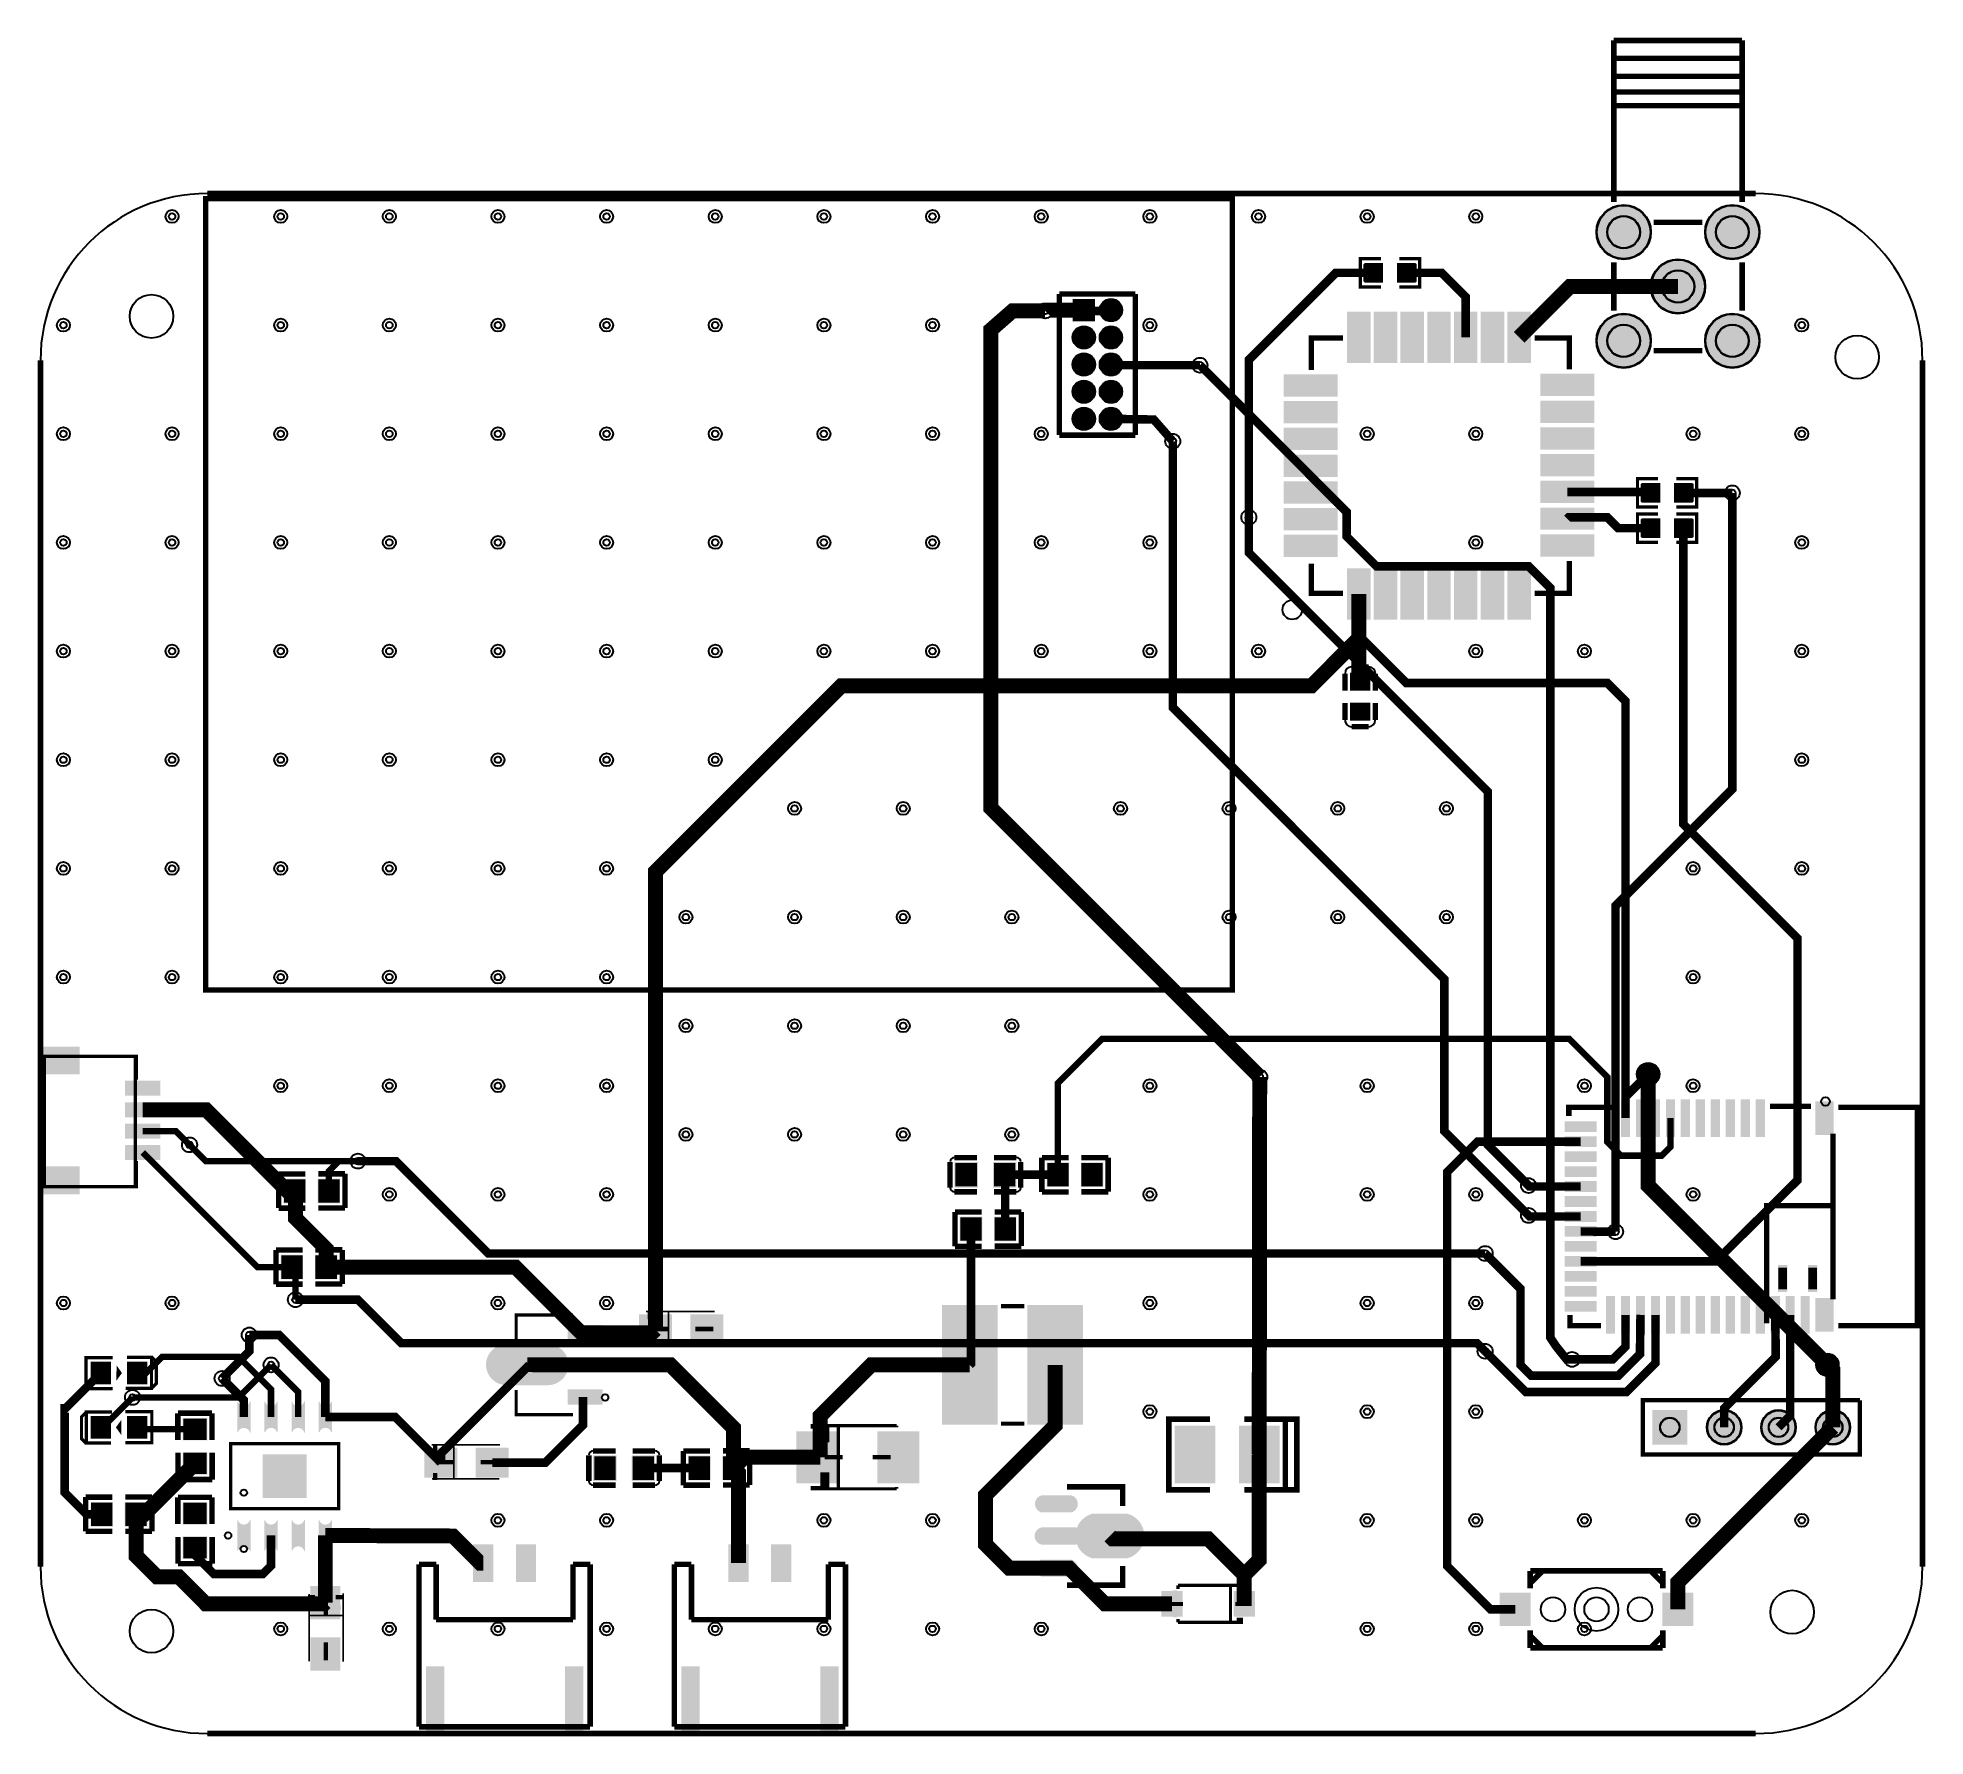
# Model space of a CAD drawing. Header units: millimetres. Extents: x 6.9 to 95.1, y 92.9 to 172.3.
import ezdxf

# ---------------------------------------------------------------- set-up
doc = ezdxf.new("R2010")
doc.units = ezdxf.units.MM
for name, color, linetype, true_color in [('BoardOutLine', 7, 'Continuous', 0xff00ff), ('BottomLayer', 7, 'Continuous', 0x0000ff), ('BottomSolderMaskLayer', 7, 'Continuous', 0xaa00ff), ('Document', 7, 'Continuous', 0xffffff), ('Hole', 7, 'Continuous', 0x222222), ('Multi-Layer', 7, 'Continuous', 0xc0c0c0), ('TopLayer', 7, 'Continuous', 0xff0000), ('TopPasteMaskLayer', 7, 'Continuous', 0x808080), ('TopSilkLayer', 7, 'Continuous', 0xffcc00), ('TopSolderMaskLayer', 7, 'Continuous', 0x800080)]:
    doc.layers.add(name, color=color, linetype=linetype, true_color=true_color)

msp = doc.modelspace()

# ---------------------------------------------------------------- hatches: boundary and pattern name
at = {"layer": 'BottomSolderMaskLayer'}
for points in [[(79.751, 163.195, 1), (82.301, 163.195, 1)], [(84.831, 163.195, 1), (87.381, 163.195, 1)], [(82.291, 160.655, 1), (84.841, 160.655, 1)], [(56.31, 160.069), (56.31, 159.019), (55.26, 159.019), (55.26, 160.069)], [(56.53, 159.544, 1), (57.58, 159.544, 1)], [(79.751, 158.115, 1), (82.301, 158.115, 1)], [(84.831, 158.115, 1), (87.381, 158.115, 1)], [(55.26, 158.274, 1), (56.31, 158.274, 1)], [(56.53, 158.274, 1), (57.58, 158.274, 1)], [(55.26, 157.004, 1), (56.31, 157.004, 1)], [(56.53, 157.004, 1), (57.58, 157.004, 1)], [(55.26, 155.734, 1), (56.31, 155.734, 1)], [(56.53, 155.734, 1), (57.58, 155.734, 1)], [(55.26, 154.464, 1), (56.31, 154.464, 1)], [(56.53, 154.464, 1), (57.58, 154.464, 1)], [(81.644, 123.825, 1), (82.694, 123.825, 1)], [(90.026, 110.236, 1), (91.076, 110.236, 1)], [(82.372, 108.128), (83.998, 108.128), (83.998, 106.502), (82.372, 106.502)], [(84.912, 107.315, 1), (86.538, 107.315, 1)], [(87.452, 107.315, 1), (89.078, 107.315, 1)], [(89.992, 107.315, 1), (91.618, 107.315, 1)]]:
    msp.add_hatch(color=256, dxfattribs=at).paths.add_polyline_path(points)
at = {"layer": 'Document'}
for points in [[(35.395, 112.7), (35.598, 112.7), (35.598, 112.37), (35.395, 112.37)], [(35.877, 112.611), (36.081, 112.611), (36.081, 111.214), (35.877, 111.214)], [(35.595, 111.074), (35.392, 111.074), (35.392, 111.404), (35.595, 111.404)], [(36.348, 112.017), (36.348, 111.807), (35.508, 111.807), (35.508, 112.017)], [(38.459, 112.017), (38.459, 111.807), (37.619, 111.807), (37.619, 112.017)], [(43.462, 107.318), (43.462, 106.618), (43.882, 106.618), (43.882, 107.318)], [(25.361, 106.477), (25.564, 106.477), (25.564, 106.147), (25.361, 106.147)], [(25.843, 106.388), (26.047, 106.388), (26.047, 104.991), (25.843, 104.991)], [(43.672, 106.023), (43.672, 105.813), (44.512, 105.813), (44.512, 106.023)], [(43.987, 106.618), (43.987, 105.218), (44.197, 105.218), (44.197, 106.618)], [(46.752, 106.023), (46.752, 105.813), (45.912, 105.813), (45.912, 106.023)], [(25.561, 104.851), (25.358, 104.851), (25.358, 105.181), (25.561, 105.181)], [(26.314, 105.794), (26.314, 105.584), (25.474, 105.584), (25.474, 105.794)], [(28.425, 105.794), (28.425, 105.584), (27.585, 105.584), (27.585, 105.794)], [(43.462, 104.518), (43.462, 105.218), (43.882, 105.218), (43.882, 104.518)], [(19.508, 99.28), (19.508, 99.483), (19.839, 99.483), (19.839, 99.28)], [(21.045, 98.998), (21.045, 98.794), (19.648, 98.794), (19.648, 98.998)], [(20.452, 98.527), (20.242, 98.527), (20.242, 99.367), (20.452, 99.367)], [(21.134, 99.48), (21.134, 99.277), (20.804, 99.277), (20.804, 99.48)], [(59.66, 98.962), (59.66, 99.152), (60.418, 99.152), (60.418, 98.962)], [(59.944, 98.425), (59.944, 99.689), (60.134, 99.689), (60.134, 98.425)], [(63.625, 98.965), (63.625, 99.155), (62.867, 99.155), (62.867, 98.965)], [(20.452, 96.416), (20.242, 96.416), (20.242, 97.256), (20.452, 97.256)]]:
    msp.add_hatch(color=256, dxfattribs=at).paths.add_polyline_path(points)
at = {"layer": 'Multi-Layer'}
for points in [[(79.776, 163.195, 1), (82.276, 163.195, 1)], [(84.856, 163.195, 1), (87.356, 163.195, 1)], [(82.316, 160.655, 1), (84.816, 160.655, 1)], [(56.285, 160.044), (56.285, 159.044), (55.285, 159.044), (55.285, 160.044)], [(56.555, 159.544, 1), (57.555, 159.544, 1)], [(79.776, 158.115, 1), (82.276, 158.115, 1)], [(84.856, 158.115, 1), (87.356, 158.115, 1)], [(55.285, 158.274, 1), (56.285, 158.274, 1)], [(56.555, 158.274, 1), (57.555, 158.274, 1)], [(55.285, 157.004, 1), (56.285, 157.004, 1)], [(56.555, 157.004, 1), (57.555, 157.004, 1)], [(55.285, 155.734, 1), (56.285, 155.734, 1)], [(56.555, 155.734, 1), (57.555, 155.734, 1)], [(55.285, 154.464, 1), (56.285, 154.464, 1)], [(56.555, 154.464, 1), (57.555, 154.464, 1)], [(82.398, 108.102), (83.972, 108.102), (83.972, 106.528), (82.398, 106.528)], [(84.938, 107.315, 1), (86.512, 107.315, 1)], [(87.478, 107.315, 1), (89.052, 107.315, 1)], [(90.018, 107.315, 1), (91.592, 107.315, 1)]]:
    msp.add_hatch(color=256, dxfattribs=at).paths.add_polyline_path(points)
at = {"layer": 'TopLayer'}
for points in [[(69.754, 161.722), (69.754, 160.858), (68.948, 160.858), (68.948, 161.722)], [(70.454, 161.722), (70.454, 160.858), (71.26, 160.858), (71.26, 161.722)], [(69.14, 157.123), (68.14, 157.123), (68.14, 159.423), (69.14, 159.423)], [(70.39, 157.123), (69.39, 157.123), (69.39, 159.423), (70.39, 159.423)], [(71.64, 157.123), (70.64, 157.123), (70.64, 159.423), (71.64, 159.423)], [(72.89, 157.123), (71.89, 157.123), (71.89, 159.423), (72.89, 159.423)], [(74.14, 157.123), (73.14, 157.123), (73.14, 159.423), (74.14, 159.423)], [(75.39, 157.123), (74.39, 157.123), (74.39, 159.423), (75.39, 159.423)], [(76.64, 157.123), (75.64, 157.123), (75.64, 159.423), (76.64, 159.423)], [(65.24, 155.523), (65.24, 156.523), (67.54, 156.523), (67.54, 155.523)], [(77.24, 155.548), (77.24, 156.548), (79.54, 156.548), (79.54, 155.548)], [(65.24, 154.273), (65.24, 155.273), (67.54, 155.273), (67.54, 154.273)], [(77.24, 154.298), (77.24, 155.298), (79.54, 155.298), (79.54, 154.298)], [(65.24, 153.023), (65.24, 154.023), (67.54, 154.023), (67.54, 153.023)], [(77.24, 153.048), (77.24, 154.048), (79.54, 154.048), (79.54, 153.048)], [(65.24, 151.773), (65.24, 152.773), (67.54, 152.773), (67.54, 151.773)], [(77.24, 151.798), (77.24, 152.798), (79.54, 152.798), (79.54, 151.798)], [(65.24, 150.523), (65.24, 151.523), (67.54, 151.523), (67.54, 150.523)], [(77.24, 150.548), (77.24, 151.548), (79.54, 151.548), (79.54, 150.548)], [(82.708, 151.435), (82.708, 150.571), (81.902, 150.571), (81.902, 151.435)], [(83.408, 151.435), (83.408, 150.571), (84.214, 150.571), (84.214, 151.435)], [(65.24, 149.273), (65.24, 150.273), (67.54, 150.273), (67.54, 149.273)], [(77.24, 149.298), (77.24, 150.298), (79.54, 150.298), (79.54, 149.298)], [(82.708, 149.784), (82.708, 148.92), (81.902, 148.92), (81.902, 149.784)], [(83.408, 149.784), (83.408, 148.92), (84.214, 148.92), (84.214, 149.784)], [(65.24, 148.023), (65.24, 149.023), (67.54, 149.023), (67.54, 148.023)], [(77.24, 148.048), (77.24, 149.048), (79.54, 149.048), (79.54, 148.048)], [(69.14, 145.123), (68.14, 145.123), (68.14, 147.423), (69.14, 147.423)], [(70.39, 145.123), (69.39, 145.123), (69.39, 147.423), (70.39, 147.423)], [(71.64, 145.123), (70.64, 145.123), (70.64, 147.423), (71.64, 147.423)], [(72.89, 145.123), (71.89, 145.123), (71.89, 147.423), (72.89, 147.423)], [(74.14, 145.123), (73.14, 145.123), (73.14, 147.423), (74.14, 147.423)], [(75.39, 145.123), (74.39, 145.123), (74.39, 147.423), (75.39, 147.423)], [(76.64, 145.123), (75.64, 145.123), (75.64, 147.423), (76.64, 147.423)], [(68.257, 141.778), (68.257, 142.578), (69.157, 142.578), (69.157, 141.778)], [(68.257, 140.378), (68.257, 141.178), (69.157, 141.178), (69.157, 140.378)], [(6.985, 125.066), (8.785, 125.066), (8.785, 123.866), (6.985, 123.866)], [(11.01, 123.466), (12.56, 123.466), (12.56, 122.866), (11.01, 122.866)], [(11.01, 122.466), (12.56, 122.466), (12.56, 121.866), (11.01, 121.866)], [(81.313, 122.474), (81.313, 121.074), (80.913, 121.074), (80.913, 122.474)], [(82.013, 122.474), (82.013, 121.074), (81.613, 121.074), (81.613, 122.474)], [(82.713, 122.474), (82.713, 121.074), (82.313, 121.074), (82.313, 122.474)], [(83.413, 122.474), (83.413, 121.074), (83.013, 121.074), (83.013, 122.474)], [(84.113, 122.474), (84.113, 121.074), (83.713, 121.074), (83.713, 122.474)], [(84.813, 122.474), (84.813, 121.074), (84.413, 121.074), (84.413, 122.474)], [(85.513, 122.474), (85.513, 121.074), (85.113, 121.074), (85.113, 122.474)], [(86.213, 122.474), (86.213, 121.074), (85.813, 121.074), (85.813, 122.474)], [(86.913, 122.474), (86.913, 121.074), (86.513, 121.074), (86.513, 122.474)], [(87.613, 122.474), (87.613, 121.074), (87.213, 121.074), (87.213, 122.474)], [(90.813, 121.074), (90.813, 122.474), (90.013, 122.474), (90.013, 121.074)], [(11.01, 121.466), (12.56, 121.466), (12.56, 120.866), (11.01, 120.866)], [(78.315, 121.574), (79.715, 121.574), (79.715, 121.174), (78.315, 121.174)], [(11.01, 120.466), (12.56, 120.466), (12.56, 119.866), (11.01, 119.866)], [(78.315, 120.874), (79.715, 120.874), (79.715, 120.474), (78.315, 120.474)], [(78.315, 120.174), (79.715, 120.174), (79.715, 119.774), (78.315, 119.774)], [(6.985, 119.466), (8.785, 119.466), (8.785, 118.266), (6.985, 118.266)], [(49.782, 119.676), (50.782, 119.676), (50.782, 118.576), (49.782, 118.576)], [(51.582, 119.676), (52.582, 119.676), (52.582, 118.576), (51.582, 118.576)], [(55.073, 118.576), (54.073, 118.576), (54.073, 119.676), (55.073, 119.676)], [(56.673, 118.576), (55.673, 118.576), (55.673, 119.676), (56.673, 119.676)], [(78.315, 119.474), (79.715, 119.474), (79.715, 119.074), (78.315, 119.074)], [(18.385, 118.914), (19.385, 118.914), (19.385, 117.814), (18.385, 117.814)], [(19.985, 118.914), (20.985, 118.914), (20.985, 117.814), (19.985, 117.814)], [(78.315, 118.774), (79.715, 118.774), (79.715, 118.374), (78.315, 118.374)], [(78.315, 118.074), (79.715, 118.074), (79.715, 117.674), (78.315, 117.674)], [(51.009, 116.036), (50.009, 116.036), (50.009, 117.136), (51.009, 117.136)], [(52.609, 116.036), (51.609, 116.036), (51.609, 117.136), (52.609, 117.136)], [(78.315, 117.374), (79.715, 117.374), (79.715, 116.974), (78.315, 116.974)], [(78.315, 116.674), (79.715, 116.674), (79.715, 116.274), (78.315, 116.274)], [(78.315, 115.974), (79.715, 115.974), (79.715, 115.574), (78.315, 115.574)], [(18.258, 115.358), (19.258, 115.358), (19.258, 114.258), (18.258, 114.258)], [(19.858, 115.358), (20.858, 115.358), (20.858, 114.258), (19.858, 114.258)], [(78.315, 115.274), (79.715, 115.274), (79.715, 114.874), (78.315, 114.874)], [(88.663, 114.774), (88.663, 113.774), (88.263, 113.774), (88.263, 114.774)], [(90.063, 114.774), (90.063, 113.774), (89.663, 113.774), (89.663, 114.774)], [(78.315, 114.574), (79.715, 114.574), (79.715, 114.174), (78.315, 114.174)], [(78.315, 113.874), (79.715, 113.874), (79.715, 113.474), (78.315, 113.474)], [(51.701, 107.486), (49.201, 107.486), (49.201, 112.986), (51.701, 112.986)], [(55.701, 107.486), (53.201, 107.486), (53.201, 112.986), (55.701, 112.986)], [(78.315, 113.174), (79.715, 113.174), (79.715, 112.774), (78.315, 112.774)], [(80.613, 113.274), (80.613, 111.874), (80.213, 111.874), (80.213, 113.274)], [(81.313, 113.274), (81.313, 111.874), (80.913, 111.874), (80.913, 113.274)], [(82.013, 113.274), (82.013, 111.874), (81.613, 111.874), (81.613, 113.274)], [(82.713, 113.274), (82.713, 111.874), (82.313, 111.874), (82.313, 113.274)], [(83.413, 113.274), (83.413, 111.874), (83.013, 111.874), (83.013, 113.274)], [(84.113, 113.274), (84.113, 111.874), (83.713, 111.874), (83.713, 113.274)], [(84.813, 113.274), (84.813, 111.874), (84.413, 111.874), (84.413, 113.274)], [(85.513, 113.274), (85.513, 111.874), (85.113, 111.874), (85.113, 113.274)], [(86.213, 113.274), (86.213, 111.874), (85.813, 111.874), (85.813, 113.274)], [(86.913, 113.274), (86.913, 111.874), (86.513, 111.874), (86.513, 113.274)], [(87.613, 113.274), (87.613, 111.874), (87.213, 111.874), (87.213, 113.274)], [(88.313, 113.274), (88.313, 111.874), (87.913, 111.874), (87.913, 113.274)], [(89.013, 113.274), (89.013, 111.874), (88.613, 111.874), (88.613, 113.274)], [(89.713, 113.274), (89.713, 111.874), (89.313, 111.874), (89.313, 113.274)], [(90.813, 113.274), (90.813, 111.874), (90.013, 111.874), (90.013, 113.274)], [(35.008, 112.566), (36.508, 112.566), (36.508, 111.208), (35.008, 111.208)], [(37.408, 112.566), (38.908, 112.566), (38.908, 111.208), (37.408, 111.208)], [(33.259, 111.4), (33.259, 112.072), (31.684, 112.072), (31.684, 111.4)], [(10.269, 110.354), (10.269, 109.354), (9.369, 109.354), (9.369, 110.354)], [(11.969, 110.354), (11.969, 109.354), (11.069, 109.354), (11.069, 110.354)], [(28.832, 111.195), (30.686, 111.195), (30.73, 111.194), (30.775, 111.191), (30.819, 111.185), (30.863, 111.178), (30.907, 111.169), (30.95, 111.157), (30.992, 111.144), (31.034, 111.129), (31.075, 111.111), (31.115, 111.092), (31.155, 111.071), (31.193, 111.048), (31.23, 111.024), (31.266, 110.997), (31.3, 110.969), (31.334, 110.94), (31.366, 110.909), (31.396, 110.876), (31.425, 110.842), (31.452, 110.807), (31.477, 110.77), (31.501, 110.733), (31.523, 110.694), (31.543, 110.654), (31.562, 110.575), (33.259, 110.575), (33.259, 109.915), (31.562, 109.915), (31.543, 109.835), (31.523, 109.796), (31.501, 109.757), (31.477, 109.719), (31.452, 109.683), (31.425, 109.648), (31.396, 109.614), (31.366, 109.581), (31.334, 109.55), (31.3, 109.52), (31.266, 109.492), (31.23, 109.466), (31.193, 109.441), (31.155, 109.418), (31.115, 109.397), (31.075, 109.378), (31.034, 109.361), (30.992, 109.346), (30.95, 109.332), (30.907, 109.321), (30.863, 109.311), (30.819, 109.304), (30.775, 109.299), (30.73, 109.296), (30.686, 109.295), (28.832, 109.295), (28.787, 109.296), (28.743, 109.299), (28.699, 109.304), (28.655, 109.311), (28.611, 109.321), (28.568, 109.332), (28.526, 109.346), (28.484, 109.361), (28.443, 109.378), (28.402, 109.397), (28.363, 109.418), (28.325, 109.441), (28.288, 109.466), (28.252, 109.492), (28.217, 109.52), (28.184, 109.55), (28.152, 109.581), (28.122, 109.614), (28.093, 109.648), (28.066, 109.683), (28.04, 109.719), (28.017, 109.757), (27.995, 109.796), (27.974, 109.835), (27.956, 109.876), (27.94, 109.918), (27.926, 109.96), (27.913, 110.003), (27.903, 110.046), (27.895, 110.09), (27.888, 110.134), (27.884, 110.178), (27.882, 110.223), (27.882, 110.267), (27.884, 110.312), (27.888, 110.356), (27.895, 110.4), (27.903, 110.444), (27.913, 110.487), (27.926, 110.53), (27.94, 110.572), (27.956, 110.613), (27.974, 110.654), (27.995, 110.694), (28.017, 110.733), (28.04, 110.77), (28.066, 110.807), (28.093, 110.842), (28.122, 110.876), (28.152, 110.909), (28.184, 110.94), (28.217, 110.969), (28.252, 110.997), (28.288, 111.024), (28.325, 111.048), (28.363, 111.071), (28.402, 111.092), (28.443, 111.111), (28.484, 111.129), (28.526, 111.144), (28.568, 111.157), (28.611, 111.169), (28.655, 111.178), (28.699, 111.185), (28.743, 111.191), (28.787, 111.194), (28.832, 111.195)], [(33.259, 108.4), (33.259, 109.072), (31.684, 109.072), (31.684, 108.4)], [(9.369, 106.814), (9.369, 107.814), (10.269, 107.814), (10.269, 106.814)], [(11.069, 106.814), (11.069, 107.814), (11.969, 107.814), (11.969, 106.814)], [(14.774, 107.726), (14.774, 106.726), (13.674, 106.726), (13.674, 107.726)], [(16.797, 108.53, -0.785398), (16.223, 108.53), (16.223, 107.066, -0.785398), (16.797, 107.066)], [(18.067, 108.53, -0.785398), (17.493, 108.53), (17.493, 107.066, -0.785398), (18.067, 107.066)], [(19.337, 108.53, -0.785398), (18.763, 108.53), (18.763, 107.066, -0.785398), (19.337, 107.066)], [(20.607, 108.53, -0.785398), (20.033, 108.53), (20.033, 107.066, -0.785398), (20.607, 107.066)], [(44.263, 104.73), (42.363, 104.73), (42.363, 107.106), (44.263, 107.106)], [(48.061, 104.73), (46.161, 104.73), (46.161, 107.106), (48.061, 107.106)], [(61.883, 104.745), (60.083, 104.745), (60.083, 107.345), (61.883, 107.345)], [(64.885, 104.745), (63.085, 104.745), (63.085, 107.345), (64.885, 107.345)], [(14.774, 106.126), (14.774, 105.126), (13.674, 105.126), (13.674, 106.126)], [(17.415, 104.029), (17.415, 106.029), (19.415, 106.029), (19.415, 104.029)], [(24.974, 106.343), (26.474, 106.343), (26.474, 104.985), (24.974, 104.985)], [(27.374, 106.343), (28.874, 106.343), (28.874, 104.985), (27.374, 104.985)], [(32.89, 105.96), (33.89, 105.96), (33.89, 104.86), (32.89, 104.86)], [(34.69, 105.96), (35.69, 105.96), (35.69, 104.86), (34.69, 104.86)], [(37.308, 105.96), (38.308, 105.96), (38.308, 104.86), (37.308, 104.86)], [(38.908, 105.96), (39.908, 105.96), (39.908, 104.86), (38.908, 104.86)], [(9.368, 103.801), (10.368, 103.801), (10.368, 102.701), (9.368, 102.701)], [(10.968, 103.801), (11.968, 103.801), (11.968, 102.701), (10.968, 102.701)], [(14.774, 103.789), (14.774, 102.789), (13.674, 102.789), (13.674, 103.789)], [(53.903, 103.386, -0.785398), (53.903, 104.086), (55.103, 104.086, -0.785398), (55.103, 103.386)], [(16.797, 102.992, -0.785398), (16.223, 102.992), (16.223, 101.528, -0.785398), (16.797, 101.528)], [(18.067, 102.992, -0.785398), (17.493, 102.992), (17.493, 101.528, -0.785398), (18.067, 101.528)], [(19.337, 102.992, -0.785398), (18.763, 102.992), (18.763, 101.528, -0.785398), (19.337, 101.528)], [(20.607, 102.992, -0.785398), (20.033, 102.992), (20.033, 101.528, -0.785398), (20.607, 101.528)], [(53.902, 101.885, -0.785398), (53.902, 102.585), (55.302, 102.585, -0.785398), (55.302, 101.885)], [(56.253, 101.235, -0.785398), (56.253, 103.235), (57.753, 103.235, -0.785398), (57.753, 101.235)], [(14.774, 102.189), (14.774, 101.189), (13.674, 101.189), (13.674, 102.189)], [(28.152, 100.115), (27.252, 100.115), (27.252, 101.815), (28.152, 101.815)], [(30.152, 100.115), (29.252, 100.115), (29.252, 101.815), (30.152, 101.815)], [(40.09, 100.115), (39.19, 100.115), (39.19, 101.815), (40.09, 101.815)], [(42.09, 100.115), (41.19, 100.115), (41.19, 101.815), (42.09, 101.815)], [(53.903, 100.384, -0.785398), (53.903, 101.084), (55.103, 101.084, -0.785398), (55.103, 100.384)], [(21.001, 99.867), (21.001, 98.367), (19.642, 98.367), (19.642, 99.867)], [(60.378, 98.485), (59.428, 98.485), (59.428, 99.635), (60.378, 99.635)], [(63.762, 98.485), (62.812, 98.485), (62.812, 99.635), (63.762, 99.635)], [(76.656, 99.556), (76.656, 98.056), (75.256, 98.056), (75.256, 99.556)], [(84.256, 99.556), (84.256, 98.056), (82.856, 98.056), (82.856, 99.556)], [(21.001, 97.467), (21.001, 95.967), (19.642, 95.967), (19.642, 97.467)], [(25.852, 93.115), (25.052, 93.115), (25.052, 96.115), (25.852, 96.115)], [(32.352, 93.115), (31.552, 93.115), (31.552, 96.115), (32.352, 96.115)], [(37.79, 93.115), (36.99, 93.115), (36.99, 96.115), (37.79, 96.115)], [(44.29, 93.115), (43.49, 93.115), (43.49, 96.115), (44.29, 96.115)]]:
    msp.add_hatch(color=256, dxfattribs=at).paths.add_polyline_path(points)
at = {"layer": 'TopPasteMaskLayer'}
for points in [[(68.909, 160.84), (69.709, 160.84), (69.759, 160.89), (69.759, 161.118), (69.389, 161.118), (69.389, 161.448), (69.759, 161.448), (69.759, 161.69), (69.709, 161.74), (68.909, 161.74), (68.859, 161.69), (68.859, 160.89)], [(70.459, 160.89), (70.459, 161.118), (70.839, 161.118), (70.839, 161.448), (70.459, 161.448), (70.459, 161.69), (70.509, 161.74), (71.299, 161.74), (71.349, 161.69), (71.349, 160.89), (71.299, 160.84), (70.509, 160.84)], [(69.14, 157.123), (68.14, 157.123), (68.14, 159.423), (69.14, 159.423)], [(70.39, 157.123), (69.39, 157.123), (69.39, 159.423), (70.39, 159.423)], [(71.64, 157.123), (70.64, 157.123), (70.64, 159.423), (71.64, 159.423)], [(72.89, 157.123), (71.89, 157.123), (71.89, 159.423), (72.89, 159.423)], [(74.14, 157.123), (73.14, 157.123), (73.14, 159.423), (74.14, 159.423)], [(75.39, 157.123), (74.39, 157.123), (74.39, 159.423), (75.39, 159.423)], [(76.64, 157.123), (75.64, 157.123), (75.64, 159.423), (76.64, 159.423)], [(65.24, 155.523), (65.24, 156.523), (67.54, 156.523), (67.54, 155.523)], [(77.24, 155.548), (77.24, 156.548), (79.54, 156.548), (79.54, 155.548)], [(65.24, 154.273), (65.24, 155.273), (67.54, 155.273), (67.54, 154.273)], [(77.24, 154.298), (77.24, 155.298), (79.54, 155.298), (79.54, 154.298)], [(65.24, 153.023), (65.24, 154.023), (67.54, 154.023), (67.54, 153.023)], [(77.24, 153.048), (77.24, 154.048), (79.54, 154.048), (79.54, 153.048)], [(65.24, 151.773), (65.24, 152.773), (67.54, 152.773), (67.54, 151.773)], [(77.24, 151.798), (77.24, 152.798), (79.54, 152.798), (79.54, 151.798)], [(65.24, 150.523), (65.24, 151.523), (67.54, 151.523), (67.54, 150.523)], [(77.24, 150.548), (77.24, 151.548), (79.54, 151.548), (79.54, 150.548)], [(81.863, 150.553), (82.663, 150.553), (82.713, 150.603), (82.713, 150.831), (82.343, 150.831), (82.343, 151.161), (82.713, 151.161), (82.713, 151.403), (82.663, 151.453), (81.863, 151.453), (81.813, 151.403), (81.813, 150.603)], [(83.413, 150.603), (83.413, 150.831), (83.793, 150.831), (83.793, 151.161), (83.413, 151.161), (83.413, 151.403), (83.463, 151.453), (84.253, 151.453), (84.303, 151.403), (84.303, 150.603), (84.253, 150.553), (83.463, 150.553)], [(65.24, 149.273), (65.24, 150.273), (67.54, 150.273), (67.54, 149.273)], [(77.24, 149.298), (77.24, 150.298), (79.54, 150.298), (79.54, 149.298)], [(81.863, 148.902), (82.663, 148.902), (82.713, 148.952), (82.713, 149.18), (82.343, 149.18), (82.343, 149.51), (82.713, 149.51), (82.713, 149.752), (82.663, 149.802), (81.863, 149.802), (81.813, 149.752), (81.813, 148.952)], [(83.413, 148.952), (83.413, 149.18), (83.793, 149.18), (83.793, 149.51), (83.413, 149.51), (83.413, 149.752), (83.463, 149.802), (84.253, 149.802), (84.303, 149.752), (84.303, 148.952), (84.253, 148.902), (83.463, 148.902)], [(65.24, 148.023), (65.24, 149.023), (67.54, 149.023), (67.54, 148.023)], [(77.24, 148.048), (77.24, 149.048), (79.54, 149.048), (79.54, 148.048)], [(69.14, 145.123), (68.14, 145.123), (68.14, 147.423), (69.14, 147.423)], [(70.39, 145.123), (69.39, 145.123), (69.39, 147.423), (70.39, 147.423)], [(71.64, 145.123), (70.64, 145.123), (70.64, 147.423), (71.64, 147.423)], [(72.89, 145.123), (71.89, 145.123), (71.89, 147.423), (72.89, 147.423)], [(74.14, 145.123), (73.14, 145.123), (73.14, 147.423), (74.14, 147.423)], [(75.39, 145.123), (74.39, 145.123), (74.39, 147.423), (75.39, 147.423)], [(76.64, 145.123), (75.64, 145.123), (75.64, 147.423), (76.64, 147.423)], [(68.257, 141.778), (68.257, 142.578), (69.157, 142.578), (69.157, 141.778)], [(68.257, 140.378), (68.257, 141.178), (69.157, 141.178), (69.157, 140.378)], [(6.985, 125.066), (8.785, 125.066), (8.785, 123.866), (6.985, 123.866)], [(11.01, 123.466), (12.56, 123.466), (12.56, 122.866), (11.01, 122.866)], [(11.01, 122.466), (12.56, 122.466), (12.56, 121.866), (11.01, 121.866)], [(81.313, 122.474), (81.313, 121.074), (80.913, 121.074), (80.913, 122.474)], [(82.013, 122.474), (82.013, 121.074), (81.613, 121.074), (81.613, 122.474)], [(82.713, 122.474), (82.713, 121.074), (82.313, 121.074), (82.313, 122.474)], [(83.413, 122.474), (83.413, 121.074), (83.013, 121.074), (83.013, 122.474)], [(84.113, 122.474), (84.113, 121.074), (83.713, 121.074), (83.713, 122.474)], [(84.813, 122.474), (84.813, 121.074), (84.413, 121.074), (84.413, 122.474)], [(85.513, 122.474), (85.513, 121.074), (85.113, 121.074), (85.113, 122.474)], [(86.213, 122.474), (86.213, 121.074), (85.813, 121.074), (85.813, 122.474)], [(86.913, 122.474), (86.913, 121.074), (86.513, 121.074), (86.513, 122.474)], [(87.613, 122.474), (87.613, 121.074), (87.213, 121.074), (87.213, 122.474)], [(90.813, 121.074), (90.813, 122.474), (90.013, 122.474), (90.013, 121.074)], [(11.01, 121.466), (12.56, 121.466), (12.56, 120.866), (11.01, 120.866)], [(78.315, 121.574), (79.715, 121.574), (79.715, 121.174), (78.315, 121.174)], [(11.01, 120.466), (12.56, 120.466), (12.56, 119.866), (11.01, 119.866)], [(78.315, 120.874), (79.715, 120.874), (79.715, 120.474), (78.315, 120.474)], [(78.315, 120.174), (79.715, 120.174), (79.715, 119.774), (78.315, 119.774)], [(6.985, 119.466), (8.785, 119.466), (8.785, 118.266), (6.985, 118.266)], [(49.782, 119.676), (50.782, 119.676), (50.782, 118.576), (49.782, 118.576)], [(51.582, 119.676), (52.582, 119.676), (52.582, 118.576), (51.582, 118.576)], [(55.073, 118.576), (54.073, 118.576), (54.073, 119.676), (55.073, 119.676)], [(56.673, 118.576), (55.673, 118.576), (55.673, 119.676), (56.673, 119.676)], [(78.315, 119.474), (79.715, 119.474), (79.715, 119.074), (78.315, 119.074)], [(18.385, 118.914), (19.385, 118.914), (19.385, 117.814), (18.385, 117.814)], [(19.985, 118.914), (20.985, 118.914), (20.985, 117.814), (19.985, 117.814)], [(78.315, 118.774), (79.715, 118.774), (79.715, 118.374), (78.315, 118.374)], [(78.315, 118.074), (79.715, 118.074), (79.715, 117.674), (78.315, 117.674)], [(51.009, 116.036), (50.009, 116.036), (50.009, 117.136), (51.009, 117.136)], [(52.609, 116.036), (51.609, 116.036), (51.609, 117.136), (52.609, 117.136)], [(78.315, 117.374), (79.715, 117.374), (79.715, 116.974), (78.315, 116.974)], [(78.315, 116.674), (79.715, 116.674), (79.715, 116.274), (78.315, 116.274)], [(78.315, 115.974), (79.715, 115.974), (79.715, 115.574), (78.315, 115.574)], [(18.258, 115.358), (19.258, 115.358), (19.258, 114.258), (18.258, 114.258)], [(19.858, 115.358), (20.858, 115.358), (20.858, 114.258), (19.858, 114.258)], [(78.315, 115.274), (79.715, 115.274), (79.715, 114.874), (78.315, 114.874)], [(88.663, 114.774), (88.663, 113.774), (88.263, 113.774), (88.263, 114.774)], [(90.063, 114.774), (90.063, 113.774), (89.663, 113.774), (89.663, 114.774)], [(78.315, 114.574), (79.715, 114.574), (79.715, 114.174), (78.315, 114.174)], [(78.315, 113.874), (79.715, 113.874), (79.715, 113.474), (78.315, 113.474)], [(51.701, 107.486), (49.201, 107.486), (49.201, 112.986), (51.701, 112.986)], [(55.701, 107.486), (53.201, 107.486), (53.201, 112.986), (55.701, 112.986)], [(78.315, 113.174), (79.715, 113.174), (79.715, 112.774), (78.315, 112.774)], [(80.613, 113.274), (80.613, 111.874), (80.213, 111.874), (80.213, 113.274)], [(81.313, 113.274), (81.313, 111.874), (80.913, 111.874), (80.913, 113.274)], [(82.013, 113.274), (82.013, 111.874), (81.613, 111.874), (81.613, 113.274)], [(82.713, 113.274), (82.713, 111.874), (82.313, 111.874), (82.313, 113.274)], [(83.413, 113.274), (83.413, 111.874), (83.013, 111.874), (83.013, 113.274)], [(84.113, 113.274), (84.113, 111.874), (83.713, 111.874), (83.713, 113.274)], [(84.813, 113.274), (84.813, 111.874), (84.413, 111.874), (84.413, 113.274)], [(85.513, 113.274), (85.513, 111.874), (85.113, 111.874), (85.113, 113.274)], [(86.213, 113.274), (86.213, 111.874), (85.813, 111.874), (85.813, 113.274)], [(86.913, 113.274), (86.913, 111.874), (86.513, 111.874), (86.513, 113.274)], [(87.613, 113.274), (87.613, 111.874), (87.213, 111.874), (87.213, 113.274)], [(88.313, 113.274), (88.313, 111.874), (87.913, 111.874), (87.913, 113.274)], [(89.013, 113.274), (89.013, 111.874), (88.613, 111.874), (88.613, 113.274)], [(89.713, 113.274), (89.713, 111.874), (89.313, 111.874), (89.313, 113.274)], [(90.813, 113.274), (90.813, 111.874), (90.013, 111.874), (90.013, 113.274)], [(35.008, 112.566), (36.508, 112.566), (36.508, 111.208), (35.008, 111.208)], [(37.408, 112.566), (38.908, 112.566), (38.908, 111.208), (37.408, 111.208)], [(33.259, 111.4), (33.259, 112.072), (31.684, 112.072), (31.684, 111.4)], [(10.269, 110.354), (10.269, 109.354), (9.369, 109.354), (9.369, 110.354)], [(11.969, 110.354), (11.969, 109.354), (11.069, 109.354), (11.069, 110.354)], [(28.832, 111.195), (30.686, 111.195), (30.73, 111.194), (30.775, 111.191), (30.819, 111.185), (30.863, 111.178), (30.907, 111.169), (30.95, 111.157), (30.992, 111.144), (31.034, 111.129), (31.075, 111.111), (31.115, 111.092), (31.155, 111.071), (31.193, 111.048), (31.23, 111.024), (31.266, 110.997), (31.3, 110.969), (31.334, 110.94), (31.366, 110.909), (31.396, 110.876), (31.425, 110.842), (31.452, 110.807), (31.477, 110.77), (31.501, 110.733), (31.523, 110.694), (31.543, 110.654), (31.562, 110.575), (33.259, 110.575), (33.259, 109.915), (31.562, 109.915), (31.543, 109.835), (31.523, 109.796), (31.501, 109.757), (31.477, 109.719), (31.452, 109.683), (31.425, 109.648), (31.396, 109.614), (31.366, 109.581), (31.334, 109.55), (31.3, 109.52), (31.266, 109.492), (31.23, 109.466), (31.193, 109.441), (31.155, 109.418), (31.115, 109.397), (31.075, 109.378), (31.034, 109.361), (30.992, 109.346), (30.95, 109.332), (30.907, 109.321), (30.863, 109.311), (30.819, 109.304), (30.775, 109.299), (30.73, 109.296), (30.686, 109.295), (28.832, 109.295), (28.787, 109.296), (28.743, 109.299), (28.699, 109.304), (28.655, 109.311), (28.611, 109.321), (28.568, 109.332), (28.526, 109.346), (28.484, 109.361), (28.443, 109.378), (28.402, 109.397), (28.363, 109.418), (28.325, 109.441), (28.288, 109.466), (28.252, 109.492), (28.217, 109.52), (28.184, 109.55), (28.152, 109.581), (28.122, 109.614), (28.093, 109.648), (28.066, 109.683), (28.04, 109.719), (28.017, 109.757), (27.995, 109.796), (27.974, 109.835), (27.956, 109.876), (27.94, 109.918), (27.926, 109.96), (27.913, 110.003), (27.903, 110.046), (27.895, 110.09), (27.888, 110.134), (27.884, 110.178), (27.882, 110.223), (27.882, 110.267), (27.884, 110.312), (27.888, 110.356), (27.895, 110.4), (27.903, 110.444), (27.913, 110.487), (27.926, 110.53), (27.94, 110.572), (27.956, 110.613), (27.974, 110.654), (27.995, 110.694), (28.017, 110.733), (28.04, 110.77), (28.066, 110.807), (28.093, 110.842), (28.122, 110.876), (28.152, 110.909), (28.184, 110.94), (28.217, 110.969), (28.252, 110.997), (28.288, 111.024), (28.325, 111.048), (28.363, 111.071), (28.402, 111.092), (28.443, 111.111), (28.484, 111.129), (28.526, 111.144), (28.568, 111.157), (28.611, 111.169), (28.655, 111.178), (28.699, 111.185), (28.743, 111.191), (28.787, 111.194), (28.832, 111.195)], [(33.259, 108.4), (33.259, 109.072), (31.684, 109.072), (31.684, 108.4)], [(9.369, 106.814), (9.369, 107.814), (10.269, 107.814), (10.269, 106.814)], [(11.069, 106.814), (11.069, 107.814), (11.969, 107.814), (11.969, 106.814)], [(14.774, 107.726), (14.774, 106.726), (13.674, 106.726), (13.674, 107.726)], [(16.797, 108.53, -0.785398), (16.223, 108.53), (16.223, 107.066, -0.785398), (16.797, 107.066)], [(18.067, 108.53, -0.785398), (17.493, 108.53), (17.493, 107.066, -0.785398), (18.067, 107.066)], [(19.337, 108.53, -0.785398), (18.763, 108.53), (18.763, 107.066, -0.785398), (19.337, 107.066)], [(20.607, 108.53, -0.785398), (20.033, 108.53), (20.033, 107.066, -0.785398), (20.607, 107.066)], [(44.263, 104.73), (42.363, 104.73), (42.363, 107.106), (44.263, 107.106)], [(48.061, 104.73), (46.161, 104.73), (46.161, 107.106), (48.061, 107.106)], [(61.883, 104.745), (60.083, 104.745), (60.083, 107.345), (61.883, 107.345)], [(64.885, 104.745), (63.085, 104.745), (63.085, 107.345), (64.885, 107.345)], [(14.774, 106.126), (14.774, 105.126), (13.674, 105.126), (13.674, 106.126)], [(17.415, 104.029), (17.415, 106.029), (19.415, 106.029), (19.415, 104.029)], [(24.974, 106.343), (26.474, 106.343), (26.474, 104.985), (24.974, 104.985)], [(27.374, 106.343), (28.874, 106.343), (28.874, 104.985), (27.374, 104.985)], [(32.89, 105.96), (33.89, 105.96), (33.89, 104.86), (32.89, 104.86)], [(34.69, 105.96), (35.69, 105.96), (35.69, 104.86), (34.69, 104.86)], [(37.308, 105.96), (38.308, 105.96), (38.308, 104.86), (37.308, 104.86)], [(38.908, 105.96), (39.908, 105.96), (39.908, 104.86), (38.908, 104.86)], [(9.368, 103.801), (10.368, 103.801), (10.368, 102.701), (9.368, 102.701)], [(10.968, 103.801), (11.968, 103.801), (11.968, 102.701), (10.968, 102.701)], [(14.774, 103.789), (14.774, 102.789), (13.674, 102.789), (13.674, 103.789)], [(53.903, 103.386, -0.785398), (53.903, 104.086), (55.103, 104.086, -0.785398), (55.103, 103.386)], [(16.797, 102.992, -0.785398), (16.223, 102.992), (16.223, 101.528, -0.785398), (16.797, 101.528)], [(18.067, 102.992, -0.785398), (17.493, 102.992), (17.493, 101.528, -0.785398), (18.067, 101.528)], [(19.337, 102.992, -0.785398), (18.763, 102.992), (18.763, 101.528, -0.785398), (19.337, 101.528)], [(20.607, 102.992, -0.785398), (20.033, 102.992), (20.033, 101.528, -0.785398), (20.607, 101.528)], [(53.902, 101.885, -0.785398), (53.902, 102.585), (55.302, 102.585, -0.785398), (55.302, 101.885)], [(56.253, 101.235, -0.785398), (56.253, 103.235), (57.753, 103.235, -0.785398), (57.753, 101.235)], [(14.774, 102.189), (14.774, 101.189), (13.674, 101.189), (13.674, 102.189)], [(28.152, 100.115), (27.252, 100.115), (27.252, 101.815), (28.152, 101.815)], [(30.152, 100.115), (29.252, 100.115), (29.252, 101.815), (30.152, 101.815)], [(40.09, 100.115), (39.19, 100.115), (39.19, 101.815), (40.09, 101.815)], [(42.09, 100.115), (41.19, 100.115), (41.19, 101.815), (42.09, 101.815)], [(53.903, 100.384, -0.785398), (53.903, 101.084), (55.103, 101.084, -0.785398), (55.103, 100.384)], [(21.001, 99.867), (21.001, 98.367), (19.642, 98.367), (19.642, 99.867)], [(60.378, 98.485), (59.428, 98.485), (59.428, 99.635), (60.378, 99.635)], [(63.762, 98.485), (62.812, 98.485), (62.812, 99.635), (63.762, 99.635)], [(76.656, 99.556), (76.656, 98.056), (75.256, 98.056), (75.256, 99.556)], [(84.256, 99.556), (84.256, 98.056), (82.856, 98.056), (82.856, 99.556)], [(21.001, 97.467), (21.001, 95.967), (19.642, 95.967), (19.642, 97.467)], [(25.852, 93.115), (25.052, 93.115), (25.052, 96.115), (25.852, 96.115)], [(32.352, 93.115), (31.552, 93.115), (31.552, 96.115), (32.352, 96.115)], [(37.79, 93.115), (36.99, 93.115), (36.99, 96.115), (37.79, 96.115)], [(44.29, 93.115), (43.49, 93.115), (43.49, 96.115), (44.29, 96.115)]]:
    msp.add_hatch(color=256, dxfattribs=at).paths.add_polyline_path(points)
at = {"layer": 'TopSilkLayer'}
for points in [[(10.559, 110.214), (10.549, 109.494), (10.809, 109.854)], [(10.779, 106.954), (10.789, 107.674), (10.529, 107.314)], [(43.462, 107.47), (43.462, 107.258), (43.005, 107.258), (43.005, 107.47)], [(43.462, 104.366), (43.462, 104.578), (43.005, 104.578), (43.005, 104.366)], [(62.925, 100.002), (62.925, 99.707), (63.23, 99.707), (63.23, 100.002)], [(62.925, 98.118), (62.925, 98.413), (63.23, 98.413), (63.23, 98.118)]]:
    msp.add_hatch(color=256, dxfattribs=at).paths.add_polyline_path(points)
at = {"layer": 'TopSolderMaskLayer'}
for points in [[(79.751, 163.195, 1), (82.301, 163.195, 1)], [(84.831, 163.195, 1), (87.381, 163.195, 1)], [(69.779, 161.747), (69.779, 160.833), (68.922, 160.833), (68.922, 161.747)], [(70.429, 161.747), (70.429, 160.833), (71.286, 160.833), (71.286, 161.747)], [(82.291, 160.655, 1), (84.841, 160.655, 1)], [(56.31, 160.069), (56.31, 159.019), (55.26, 159.019), (55.26, 160.069)], [(56.53, 159.544, 1), (57.58, 159.544, 1)], [(69.191, 157.072), (68.089, 157.072), (68.089, 159.474), (69.191, 159.474)], [(70.441, 157.072), (69.339, 157.072), (69.339, 159.474), (70.441, 159.474)], [(71.691, 157.072), (70.589, 157.072), (70.589, 159.474), (71.691, 159.474)], [(72.941, 157.072), (71.839, 157.072), (71.839, 159.474), (72.941, 159.474)], [(74.191, 157.072), (73.089, 157.072), (73.089, 159.474), (74.191, 159.474)], [(75.441, 157.072), (74.339, 157.072), (74.339, 159.474), (75.441, 159.474)], [(76.691, 157.072), (75.589, 157.072), (75.589, 159.474), (76.691, 159.474)], [(79.751, 158.115, 1), (82.301, 158.115, 1)], [(84.831, 158.115, 1), (87.381, 158.115, 1)], [(55.26, 158.274, 1), (56.31, 158.274, 1)], [(56.53, 158.274, 1), (57.58, 158.274, 1)], [(55.26, 157.004, 1), (56.31, 157.004, 1)], [(56.53, 157.004, 1), (57.58, 157.004, 1)], [(55.26, 155.734, 1), (56.31, 155.734, 1)], [(56.53, 155.734, 1), (57.58, 155.734, 1)], [(65.123, 155.501), (65.123, 156.545), (67.657, 156.545), (67.657, 155.501)], [(77.123, 155.526), (77.123, 156.57), (79.657, 156.57), (79.657, 155.526)], [(55.26, 154.464, 1), (56.31, 154.464, 1)], [(56.53, 154.464, 1), (57.58, 154.464, 1)], [(65.123, 154.251), (65.123, 155.295), (67.657, 155.295), (67.657, 154.251)], [(77.123, 154.276), (77.123, 155.32), (79.657, 155.32), (79.657, 154.276)], [(65.123, 153.001), (65.123, 154.045), (67.657, 154.045), (67.657, 153.001)], [(77.123, 153.026), (77.123, 154.07), (79.657, 154.07), (79.657, 153.026)], [(65.123, 151.751), (65.123, 152.795), (67.657, 152.795), (67.657, 151.751)], [(77.123, 151.776), (77.123, 152.82), (79.657, 152.82), (79.657, 151.776)], [(65.123, 150.501), (65.123, 151.545), (67.657, 151.545), (67.657, 150.501)], [(77.123, 150.526), (77.123, 151.57), (79.657, 151.57), (79.657, 150.526)], [(82.733, 151.46), (82.733, 150.546), (81.876, 150.546), (81.876, 151.46)], [(83.383, 151.46), (83.383, 150.546), (84.24, 150.546), (84.24, 151.46)], [(65.123, 149.251), (65.123, 150.295), (67.657, 150.295), (67.657, 149.251)], [(77.123, 149.276), (77.123, 150.32), (79.657, 150.32), (79.657, 149.276)], [(82.733, 149.809), (82.733, 148.895), (81.876, 148.895), (81.876, 149.809)], [(83.383, 149.809), (83.383, 148.895), (84.24, 148.895), (84.24, 149.809)], [(65.123, 148.001), (65.123, 149.045), (67.657, 149.045), (67.657, 148.001)], [(77.123, 148.026), (77.123, 149.07), (79.657, 149.07), (79.657, 148.026)], [(69.191, 145.072), (68.089, 145.072), (68.089, 147.474), (69.191, 147.474)], [(70.441, 145.072), (69.339, 145.072), (69.339, 147.474), (70.441, 147.474)], [(71.691, 145.072), (70.589, 145.072), (70.589, 147.474), (71.691, 147.474)], [(72.941, 145.072), (71.839, 145.072), (71.839, 147.474), (72.941, 147.474)], [(74.191, 145.072), (73.089, 145.072), (73.089, 147.474), (74.191, 147.474)], [(75.441, 145.072), (74.339, 145.072), (74.339, 147.474), (75.441, 147.474)], [(76.691, 145.072), (75.589, 145.072), (75.589, 147.474), (76.691, 147.474)], [(68.228, 141.755), (68.228, 142.601), (69.186, 142.601), (69.186, 141.755)], [(68.228, 140.355), (68.228, 141.201), (69.186, 141.201), (69.186, 140.355)], [(6.934, 125.117), (8.836, 125.117), (8.836, 123.815), (6.934, 123.815)], [(81.644, 123.825, 1), (82.694, 123.825, 1)], [(10.959, 123.517), (12.611, 123.517), (12.611, 122.815), (10.959, 122.815)], [(10.959, 122.517), (12.611, 122.517), (12.611, 121.815), (10.959, 121.815)], [(81.327, 122.652), (81.327, 120.896), (80.898, 120.896), (80.898, 122.652)], [(82.028, 122.652), (82.028, 120.896), (81.598, 120.896), (81.598, 122.652)], [(82.728, 122.652), (82.728, 120.896), (82.298, 120.896), (82.298, 122.652)], [(83.428, 122.652), (83.428, 120.896), (82.998, 120.896), (82.998, 122.652)], [(84.128, 122.652), (84.128, 120.896), (83.698, 120.896), (83.698, 122.652)], [(84.828, 122.652), (84.828, 120.896), (84.398, 120.896), (84.398, 122.652)], [(85.528, 122.652), (85.528, 120.896), (85.098, 120.896), (85.098, 122.652)], [(86.228, 122.652), (86.228, 120.896), (85.798, 120.896), (85.798, 122.652)], [(86.928, 122.652), (86.928, 120.896), (86.498, 120.896), (86.498, 122.652)], [(87.628, 122.652), (87.628, 120.896), (87.198, 120.896), (87.198, 122.652)], [(90.842, 120.985), (90.842, 122.563), (89.984, 122.563), (89.984, 120.985)], [(10.959, 121.517), (12.611, 121.517), (12.611, 120.815), (10.959, 120.815)], [(78.264, 121.625), (79.766, 121.625), (79.766, 121.123), (78.264, 121.123)], [(78.264, 120.925), (79.766, 120.925), (79.766, 120.423), (78.264, 120.423)], [(10.959, 120.517), (12.611, 120.517), (12.611, 119.815), (10.959, 119.815)], [(78.264, 120.225), (79.766, 120.225), (79.766, 119.723), (78.264, 119.723)], [(6.934, 119.517), (8.836, 119.517), (8.836, 118.215), (6.934, 118.215)], [(49.731, 119.727), (50.833, 119.727), (50.833, 118.525), (49.731, 118.525)], [(51.531, 119.727), (52.633, 119.727), (52.633, 118.525), (51.531, 118.525)], [(55.098, 118.551), (54.047, 118.551), (54.047, 119.701), (55.098, 119.701)], [(56.698, 118.551), (55.647, 118.551), (55.647, 119.701), (56.698, 119.701)], [(78.264, 119.525), (79.766, 119.525), (79.766, 119.023), (78.264, 119.023)], [(18.36, 118.939), (19.41, 118.939), (19.41, 117.789), (18.36, 117.789)], [(19.96, 118.939), (21.01, 118.939), (21.01, 117.789), (19.96, 117.789)], [(78.264, 118.825), (79.766, 118.825), (79.766, 118.323), (78.264, 118.323)], [(78.264, 118.125), (79.766, 118.125), (79.766, 117.623), (78.264, 117.623)], [(78.264, 117.425), (79.766, 117.425), (79.766, 116.923), (78.264, 116.923)], [(51.034, 116.011), (49.983, 116.011), (49.983, 117.161), (51.034, 117.161)], [(52.634, 116.011), (51.583, 116.011), (51.583, 117.161), (52.634, 117.161)], [(78.264, 116.725), (79.766, 116.725), (79.766, 116.223), (78.264, 116.223)], [(78.264, 116.025), (79.766, 116.025), (79.766, 115.523), (78.264, 115.523)], [(18.233, 115.383), (19.283, 115.383), (19.283, 114.233), (18.233, 114.233)], [(19.833, 115.383), (20.883, 115.383), (20.883, 114.233), (19.833, 114.233)], [(78.264, 115.325), (79.766, 115.325), (79.766, 114.823), (78.264, 114.823)], [(88.683, 114.901), (88.683, 113.647), (88.243, 113.647), (88.243, 114.901)], [(90.083, 114.901), (90.083, 113.647), (89.643, 113.647), (89.643, 114.901)], [(78.264, 114.625), (79.766, 114.625), (79.766, 114.123), (78.264, 114.123)], [(78.264, 113.925), (79.766, 113.925), (79.766, 113.423), (78.264, 113.423)], [(51.752, 107.435), (49.15, 107.435), (49.15, 113.037), (51.752, 113.037)], [(55.752, 107.435), (53.15, 107.435), (53.15, 113.037), (55.752, 113.037)], [(78.264, 113.225), (79.766, 113.225), (79.766, 112.723), (78.264, 112.723)], [(80.628, 113.452), (80.628, 111.696), (80.198, 111.696), (80.198, 113.452)], [(81.327, 113.452), (81.327, 111.696), (80.898, 111.696), (80.898, 113.452)], [(82.028, 113.452), (82.028, 111.696), (81.598, 111.696), (81.598, 113.452)], [(82.728, 113.452), (82.728, 111.696), (82.298, 111.696), (82.298, 113.452)], [(83.428, 113.452), (83.428, 111.696), (82.998, 111.696), (82.998, 113.452)], [(84.128, 113.452), (84.128, 111.696), (83.698, 111.696), (83.698, 113.452)], [(84.828, 113.452), (84.828, 111.696), (84.398, 111.696), (84.398, 113.452)], [(85.528, 113.452), (85.528, 111.696), (85.098, 111.696), (85.098, 113.452)], [(86.228, 113.452), (86.228, 111.696), (85.798, 111.696), (85.798, 113.452)], [(86.928, 113.452), (86.928, 111.696), (86.498, 111.696), (86.498, 113.452)], [(87.628, 113.452), (87.628, 111.696), (87.198, 111.696), (87.198, 113.452)], [(88.328, 113.452), (88.328, 111.696), (87.898, 111.696), (87.898, 113.452)], [(89.028, 113.452), (89.028, 111.696), (88.598, 111.696), (88.598, 113.452)], [(89.728, 113.452), (89.728, 111.696), (89.298, 111.696), (89.298, 113.452)], [(90.842, 113.363), (90.842, 111.785), (89.984, 111.785), (89.984, 113.363)], [(33.284, 111.375), (33.284, 112.098), (31.658, 112.098), (31.658, 111.375)], [(34.983, 112.592), (36.534, 112.592), (36.534, 111.182), (34.983, 111.182)], [(37.383, 112.592), (38.934, 112.592), (38.934, 111.182), (37.383, 111.182)], [(28.807, 111.204), (30.71, 111.204), (30.756, 111.203), (30.802, 111.199), (30.847, 111.194), (30.892, 111.187), (30.937, 111.177), (30.981, 111.166), (31.025, 111.152), (31.068, 111.137), (31.11, 111.12), (31.151, 111.1), (31.191, 111.079), (31.23, 111.056), (31.269, 111.031), (31.305, 111.004), (31.341, 110.976), (31.375, 110.946), (31.408, 110.915), (31.439, 110.882), (31.469, 110.848), (31.496, 110.812), (31.523, 110.775), (31.547, 110.737), (31.57, 110.698), (31.59, 110.658), (31.609, 110.578), (33.351, 110.578), (33.351, 109.912), (31.609, 109.912), (31.59, 109.832), (31.57, 109.792), (31.547, 109.752), (31.523, 109.714), (31.496, 109.678), (31.469, 109.642), (31.439, 109.608), (31.408, 109.575), (31.375, 109.543), (31.341, 109.514), (31.305, 109.485), (31.269, 109.459), (31.23, 109.434), (31.191, 109.411), (31.151, 109.389), (31.11, 109.37), (31.068, 109.353), (31.025, 109.337), (30.981, 109.324), (30.937, 109.312), (30.892, 109.303), (30.847, 109.295), (30.802, 109.29), (30.756, 109.287), (30.71, 109.286), (28.807, 109.286), (28.762, 109.287), (28.716, 109.29), (28.671, 109.295), (28.626, 109.303), (28.581, 109.312), (28.537, 109.324), (28.493, 109.337), (28.45, 109.353), (28.408, 109.37), (28.367, 109.389), (28.326, 109.411), (28.287, 109.434), (28.249, 109.459), (28.212, 109.485), (28.177, 109.514), (28.143, 109.543), (28.11, 109.575), (28.079, 109.608), (28.049, 109.642), (28.021, 109.678), (27.995, 109.714), (27.971, 109.752), (27.948, 109.792), (27.927, 109.832), (27.909, 109.873), (27.892, 109.915), (27.877, 109.957), (27.865, 110), (27.854, 110.044), (27.845, 110.088), (27.839, 110.133), (27.835, 110.177), (27.833, 110.222), (27.833, 110.267), (27.835, 110.312), (27.839, 110.357), (27.845, 110.401), (27.854, 110.446), (27.865, 110.489), (27.877, 110.533), (27.892, 110.575), (27.909, 110.617), (27.927, 110.658), (27.948, 110.698), (27.971, 110.737), (27.995, 110.775), (28.021, 110.812), (28.049, 110.848), (28.079, 110.882), (28.11, 110.915), (28.143, 110.946), (28.177, 110.976), (28.212, 111.004), (28.249, 111.031), (28.287, 111.056), (28.326, 111.079), (28.367, 111.1), (28.408, 111.12), (28.45, 111.137), (28.493, 111.152), (28.537, 111.166), (28.581, 111.177), (28.626, 111.187), (28.671, 111.194), (28.716, 111.199), (28.762, 111.203), (28.807, 111.204)], [(10.291, 110.382), (10.291, 109.326), (9.346, 109.326), (9.346, 110.382)], [(11.991, 110.382), (11.991, 109.326), (11.046, 109.326), (11.046, 110.382)], [(90.026, 110.236, 1), (91.076, 110.236, 1)], [(33.284, 108.375), (33.284, 109.098), (31.658, 109.098), (31.658, 108.375)], [(9.346, 106.786), (9.346, 107.842), (10.292, 107.842), (10.292, 106.786)], [(11.046, 106.786), (11.046, 107.842), (11.992, 107.842), (11.992, 106.786)], [(14.802, 107.749), (14.802, 106.703), (13.646, 106.703), (13.646, 107.749)], [(16.822, 108.548, -0.785398), (16.198, 108.548), (16.198, 107.048, -0.785398), (16.822, 107.048)], [(18.092, 108.548, -0.785398), (17.468, 108.548), (17.468, 107.048, -0.785398), (18.092, 107.048)], [(19.362, 108.548, -0.785398), (18.738, 108.548), (18.738, 107.048, -0.785398), (19.362, 107.048)], [(20.632, 108.548, -0.785398), (20.008, 108.548), (20.008, 107.048, -0.785398), (20.632, 107.048)], [(82.372, 108.128), (83.998, 108.128), (83.998, 106.502), (82.372, 106.502)], [(84.912, 107.315, 1), (86.538, 107.315, 1)], [(87.452, 107.315, 1), (89.078, 107.315, 1)], [(89.992, 107.315, 1), (91.618, 107.315, 1)], [(44.289, 104.705), (42.338, 104.705), (42.338, 107.131), (44.289, 107.131)], [(48.086, 104.705), (46.135, 104.705), (46.135, 107.131), (48.086, 107.131)], [(61.934, 104.694), (60.032, 104.694), (60.032, 107.396), (61.934, 107.396)], [(64.936, 104.694), (63.034, 104.694), (63.034, 107.396), (64.936, 107.396)], [(14.802, 106.149), (14.802, 105.103), (13.646, 105.103), (13.646, 106.149)], [(17.39, 104.004), (17.39, 106.054), (19.44, 106.054), (19.44, 104.004)], [(24.949, 106.369), (26.499, 106.369), (26.499, 104.959), (24.949, 104.959)], [(27.349, 106.369), (28.899, 106.369), (28.899, 104.959), (27.349, 104.959)], [(32.839, 106.011), (33.941, 106.011), (33.941, 104.809), (32.839, 104.809)], [(34.639, 106.011), (35.741, 106.011), (35.741, 104.809), (34.639, 104.809)], [(37.283, 105.985), (38.333, 105.985), (38.333, 104.835), (37.283, 104.835)], [(38.883, 105.985), (39.933, 105.985), (39.933, 104.835), (38.883, 104.835)], [(9.343, 103.826), (10.393, 103.826), (10.393, 102.676), (9.343, 102.676)], [(10.943, 103.826), (11.993, 103.826), (11.993, 102.676), (10.943, 102.676)], [(14.802, 103.812), (14.802, 102.766), (13.646, 102.766), (13.646, 103.812)], [(53.816, 103.335, -0.785398), (53.816, 104.137), (55.19, 104.137, -0.785398), (55.19, 103.335)], [(56.215, 101.184, -0.785398), (56.215, 103.286), (57.791, 103.286, -0.785398), (57.791, 101.184)], [(16.822, 103.01, -0.785398), (16.198, 103.01), (16.198, 101.51, -0.785398), (16.822, 101.51)], [(18.092, 103.01, -0.785398), (17.468, 103.01), (17.468, 101.51, -0.785398), (18.092, 101.51)], [(19.362, 103.01, -0.785398), (18.738, 103.01), (18.738, 101.51, -0.785398), (19.362, 101.51)], [(20.632, 103.01, -0.785398), (20.008, 103.01), (20.008, 101.51, -0.785398), (20.632, 101.51)], [(53.801, 101.834, -0.785398), (53.801, 102.636), (55.404, 102.636, -0.785398), (55.404, 101.834)], [(14.802, 102.212), (14.802, 101.166), (13.646, 101.166), (13.646, 102.212)], [(28.177, 100.09), (27.227, 100.09), (27.227, 101.84), (28.177, 101.84)], [(30.177, 100.09), (29.227, 100.09), (29.227, 101.84), (30.177, 101.84)], [(40.115, 100.09), (39.165, 100.09), (39.165, 101.84), (40.115, 101.84)], [(42.115, 100.09), (41.165, 100.09), (41.165, 101.84), (42.115, 101.84)], [(53.816, 100.333, -0.785398), (53.816, 101.135), (55.19, 101.135, -0.785398), (55.19, 100.333)], [(21.024, 99.895), (21.024, 98.339), (19.619, 98.339), (19.619, 99.895)], [(60.403, 98.46), (59.402, 98.46), (59.402, 99.66), (60.403, 99.66)], [(63.788, 98.46), (62.787, 98.46), (62.787, 99.66), (63.788, 99.66)], [(76.68, 99.583), (76.68, 98.029), (75.232, 98.029), (75.232, 99.583)], [(84.28, 99.583), (84.28, 98.029), (82.832, 98.029), (82.832, 99.583)], [(21.024, 97.495), (21.024, 95.939), (19.619, 95.939), (19.619, 97.495)], [(25.877, 93.09), (25.027, 93.09), (25.027, 96.14), (25.877, 96.14)], [(32.377, 93.09), (31.527, 93.09), (31.527, 96.14), (32.377, 96.14)], [(37.815, 93.09), (36.965, 93.09), (36.965, 96.14), (37.815, 96.14)], [(44.315, 93.09), (43.465, 93.09), (43.465, 96.14), (44.315, 96.14)]]:
    msp.add_hatch(color=256, dxfattribs=at).paths.add_polyline_path(points)

# ---------------------------------------------------------------- linework, layer by layer
at = {"layer": 'BoardOutLine', "const_width": 0.254}
for points in [[(14.8, 165), (87.2, 165)], [(7, 100.8), (7, 157.2)], [(95, 157.2), (95, 100.8)], [(87.2, 93), (14.8, 93)]]:
    msp.add_lwpolyline(points, dxfattribs=at)
at = {"layer": 'BoardOutLine'}
for centre, start, end in [((14.8, 157.2), 90, 180), ((87.2, 157.2), 360, 90), ((14.8, 100.8), 180, 270), ((87.2, 100.8), 270, 0)]:
    msp.add_arc(centre, 7.8, start, end, dxfattribs=at)
at = {"layer": 'BottomLayer'}
for points, const_width in [([(53.975, 159.512), (52.451, 159.512), (51.435, 158.623), (51.435, 136.271), (64.008, 123.698)], 0.7), ([(78.613, 110.49), (78.359, 110.49), (77.851, 111.125), (77.597, 111.506), (77.597, 146.558), (76.581, 147.574), (69.469, 147.574), (68.072, 148.971), (68.072, 150.114), (61.214, 156.972)], 0.4), ([(59.944, 153.416), (59.944, 140.97), (72.644, 128.27), (72.644, 121.158), (76.581, 117.221)], 0.4), ([(86.106, 151.003), (86.106, 137.16), (80.645, 131.699), (80.645, 116.459)], 0.4), ([(63.5, 149.86), (63.5, 148.209), (74.676, 137.033), (74.676, 120.523), (76.581, 118.618)], 0.4), ([(90.551, 110.236), (82.169, 118.618), (82.169, 123.825)], 0.7), ([(13.97, 120.523), (14.732, 119.761), (21.844, 119.761)], 0.3), ([(74.549, 115.443), (27.94, 115.443), (23.622, 119.761), (21.844, 119.761)], 0.4), ([(74.549, 110.871), (74.168, 111.252), (23.876, 111.252), (21.844, 113.284), (18.923, 113.284)], 0.4), ([(15.494, 109.601), (16.764, 110.871), (16.764, 111.633)], 0.4), ([(17.78, 110.236), (16.256, 108.712), (15.657, 108.712)], 0.3), ([(15.657, 108.712), (11.303, 108.712)], 0.3)]:
    msp.add_lwpolyline(points, dxfattribs=dict(at, const_width=const_width))
at = {"layer": 'BottomSolderMaskLayer'}
for centre, radius in [((81.026, 163.195), 1.275), ((86.106, 163.195), 1.275), ((81.026, 163.195), 0.765), ((86.106, 163.195), 0.765), ((83.566, 160.655), 1.275), ((83.566, 160.655), 0.765), ((55.785, 159.544), 0.342), ((57.055, 159.544), 0.525), ((57.055, 159.544), 0.342), ((81.026, 158.115), 1.275), ((81.026, 158.115), 0.765), ((86.106, 158.115), 1.275), ((86.106, 158.115), 0.765), ((55.785, 158.274), 0.525), ((55.785, 158.274), 0.342), ((57.055, 158.274), 0.525), ((57.055, 158.274), 0.342), ((55.785, 157.004), 0.525), ((55.785, 157.004), 0.342), ((57.055, 157.004), 0.525), ((57.055, 157.004), 0.342), ((55.785, 155.734), 0.525), ((57.055, 155.734), 0.525), ((55.785, 155.734), 0.342), ((57.055, 155.734), 0.342), ((55.785, 154.464), 0.525), ((55.785, 154.464), 0.342), ((57.055, 154.464), 0.525), ((57.055, 154.464), 0.342), ((82.169, 123.825), 0.525), ((82.169, 123.825), 0.342), ((90.551, 110.236), 0.525), ((90.551, 110.236), 0.342), ((83.185, 107.315), 0.459), ((85.725, 107.315), 0.813), ((85.725, 107.315), 0.459), ((88.265, 107.315), 0.813), ((88.265, 107.315), 0.459), ((90.805, 107.315), 0.813), ((90.805, 107.315), 0.459)]:
    msp.add_circle(centre, radius, dxfattribs=at)
at = {"layer": 'Document', "const_width": 0.152}
msp.add_lwpolyline([(7.185, 124.666), (11.435, 124.666), (11.435, 118.566), (7.185, 118.566), (7.185, 124.666)], close=True, dxfattribs=at)
at = {"layer": 'Document', "const_width": 0.254}
for points in [[(24.702, 93.315), (24.702, 100.915)], [(24.702, 100.915), (25.502, 100.915)], [(25.502, 100.915), (25.502, 98.319)], [(31.902, 100.915), (32.703, 100.915)], [(31.903, 98.319), (31.903, 100.915)], [(32.702, 100.915), (32.702, 93.315)], [(36.64, 93.315), (36.64, 100.915)], [(36.64, 100.915), (37.44, 100.915)], [(37.44, 100.915), (37.44, 98.319)], [(43.84, 100.915), (44.641, 100.915)], [(43.841, 98.319), (43.841, 100.915)], [(44.64, 100.915), (44.64, 93.315)], [(25.502, 98.319), (31.902, 98.319)], [(37.44, 98.319), (43.84, 98.319)], [(32.702, 93.315), (24.702, 93.315)], [(44.64, 93.315), (36.64, 93.315)]]:
    msp.add_lwpolyline(points, dxfattribs=at)
at = {"layer": 'Document'}
for centre, radius in [((90.462, 122.551), 0.2), ((33.401, 108.712), 0.15), ((16.51, 101.629), 0.15)]:
    msp.add_circle(centre, radius, dxfattribs=at)
at = {"layer": 'Hole'}
for centre, radius in [((13.152, 163.928), 0.153), ((18.232, 163.928), 0.153), ((23.312, 163.928), 0.153), ((28.392, 163.928), 0.153), ((33.472, 163.928), 0.153), ((38.552, 163.928), 0.153), ((43.632, 163.928), 0.153), ((48.712, 163.928), 0.153), ((53.792, 163.928), 0.153), ((58.872, 163.928), 0.153), ((63.952, 163.928), 0.153), ((69.032, 163.928), 0.153), ((74.112, 163.928), 0.153), ((8.072, 158.848), 0.153), ((18.232, 158.848), 0.153), ((23.312, 158.848), 0.153), ((28.392, 158.848), 0.153), ((33.472, 158.848), 0.153), ((38.552, 158.848), 0.153), ((43.632, 158.848), 0.153), ((48.712, 158.848), 0.153), ((53.975, 159.512), 0.153), ((58.872, 158.848), 0.153), ((89.352, 158.848), 0.153), ((61.214, 156.972), 0.153), ((8.072, 153.768), 0.153), ((13.152, 153.768), 0.153), ((18.232, 153.768), 0.153), ((23.312, 153.768), 0.153), ((28.392, 153.768), 0.153), ((33.472, 153.768), 0.153), ((38.552, 153.768), 0.153), ((43.632, 153.768), 0.153), ((48.712, 153.768), 0.153), ((53.792, 153.768), 0.153), ((59.944, 153.416), 0.153), ((69.032, 153.768), 0.153), ((74.112, 153.768), 0.153), ((84.272, 153.768), 0.153), ((89.352, 153.768), 0.153), ((86.106, 151.003), 0.153), ((63.5, 149.86), 0.153), ((8.072, 148.688), 0.153), ((13.152, 148.688), 0.153), ((18.232, 148.688), 0.153), ((23.312, 148.688), 0.153), ((28.392, 148.688), 0.153), ((33.472, 148.688), 0.153), ((38.552, 148.688), 0.153), ((43.632, 148.688), 0.153), ((48.712, 148.688), 0.153), ((53.792, 148.688), 0.153), ((58.872, 148.688), 0.153), ((74.112, 148.688), 0.153), ((89.352, 148.688), 0.153), ((8.072, 143.608), 0.153), ((13.152, 143.608), 0.153), ((18.232, 143.608), 0.153), ((23.312, 143.608), 0.153), ((28.392, 143.608), 0.153), ((33.472, 143.608), 0.153), ((38.552, 143.608), 0.153), ((43.632, 143.608), 0.153), ((48.712, 143.608), 0.153), ((53.792, 143.608), 0.153), ((58.872, 143.608), 0.153), ((63.952, 143.608), 0.153), ((74.112, 143.608), 0.153), ((79.192, 143.608), 0.153), ((89.352, 143.608), 0.153), ((8.072, 138.528), 0.153), ((13.152, 138.528), 0.153), ((18.232, 138.528), 0.153), ((23.312, 138.528), 0.153), ((28.392, 138.528), 0.153), ((33.472, 138.528), 0.153), ((38.552, 138.528), 0.153), ((89.352, 138.528), 0.153), ((42.259, 136.253), 0.153), ((47.339, 136.253), 0.153), ((57.499, 136.253), 0.153), ((62.579, 136.253), 0.153), ((67.659, 136.253), 0.153), ((72.739, 136.253), 0.153), ((8.072, 133.448), 0.153), ((13.152, 133.448), 0.153), ((18.232, 133.448), 0.153), ((23.312, 133.448), 0.153), ((28.392, 133.448), 0.153), ((33.472, 133.448), 0.153), ((84.272, 133.448), 0.153), ((89.352, 133.448), 0.153), ((37.179, 131.173), 0.153), ((42.259, 131.173), 0.153), ((47.339, 131.173), 0.153), ((52.419, 131.173), 0.153), ((62.579, 131.173), 0.153), ((67.659, 131.173), 0.153), ((72.739, 131.173), 0.153), ((8.072, 128.368), 0.153), ((13.152, 128.368), 0.153), ((18.232, 128.368), 0.153), ((23.312, 128.368), 0.153), ((28.392, 128.368), 0.153), ((33.472, 128.368), 0.153), ((84.272, 128.368), 0.153), ((37.179, 126.093), 0.153), ((42.259, 126.093), 0.153), ((47.339, 126.093), 0.153), ((52.419, 126.093), 0.153), ((64.008, 123.698), 0.153), ((18.232, 123.288), 0.153), ((23.312, 123.288), 0.153), ((28.392, 123.288), 0.153), ((33.472, 123.288), 0.153), ((58.872, 123.288), 0.153), ((69.032, 123.288), 0.153), ((79.192, 123.288), 0.153), ((84.272, 123.288), 0.153), ((37.179, 121.013), 0.153), ((42.259, 121.013), 0.153), ((47.339, 121.013), 0.153), ((52.419, 121.013), 0.153), ((13.97, 120.523), 0.153), ((21.844, 119.761), 0.153), ((23.312, 118.208), 0.153), ((28.392, 118.208), 0.153), ((33.472, 118.208), 0.153), ((58.872, 118.208), 0.153), ((69.032, 118.208), 0.153), ((74.112, 118.208), 0.153), ((76.581, 118.618), 0.153), ((84.272, 118.208), 0.153), ((76.581, 117.221), 0.153), ((80.645, 116.459), 0.153), ((74.549, 115.443), 0.153), ((8.072, 113.128), 0.153), ((13.152, 113.128), 0.153), ((18.923, 113.284), 0.153), ((28.392, 113.128), 0.153), ((33.472, 113.128), 0.153), ((58.872, 113.128), 0.153), ((69.032, 113.128), 0.153), ((74.112, 113.128), 0.153), ((16.764, 111.633), 0.152), ((17.78, 110.236), 0.153), ((74.549, 110.871), 0.153), ((78.613, 110.49), 0.153), ((15.494, 109.601), 0.152), ((11.303, 108.712), 0.153), ((58.872, 108.048), 0.153), ((69.032, 108.048), 0.153), ((74.112, 108.048), 0.153), ((28.392, 102.968), 0.153), ((33.472, 102.968), 0.153), ((43.632, 102.968), 0.153), ((48.712, 102.968), 0.153), ((69.032, 102.968), 0.153), ((74.112, 102.968), 0.153), ((79.192, 102.968), 0.153), ((84.272, 102.968), 0.153), ((89.352, 102.968), 0.153), ((18.232, 97.888), 0.153), ((23.312, 97.888), 0.153), ((28.392, 97.888), 0.153), ((33.472, 97.888), 0.153), ((38.552, 97.888), 0.153), ((43.632, 97.888), 0.153), ((48.712, 97.888), 0.153), ((53.792, 97.888), 0.153), ((69.032, 97.888), 0.153), ((74.112, 97.888), 0.153), ((79.192, 97.888), 0.153)]:
    msp.add_circle(centre, radius, dxfattribs=at)
at = {"layer": 'Multi-Layer'}
for centre, radius in [((13.152, 163.928), 0.305), ((18.232, 163.928), 0.305), ((23.312, 163.928), 0.305), ((28.392, 163.928), 0.305), ((33.472, 163.928), 0.305), ((38.552, 163.928), 0.305), ((43.632, 163.928), 0.305), ((48.712, 163.928), 0.305), ((53.792, 163.928), 0.305), ((58.872, 163.928), 0.305), ((63.952, 163.928), 0.305), ((69.032, 163.928), 0.305), ((74.112, 163.928), 0.305), ((81.026, 163.195), 1.25), ((86.106, 163.195), 1.25), ((81.026, 163.195), 0.75), ((86.106, 163.195), 0.75), ((83.566, 160.655), 1.25), ((83.566, 160.655), 0.75), ((12.192, 159.258), 1.016), ((53.975, 159.512), 0.35), ((55.785, 159.544), 0.325), ((57.055, 159.544), 0.5), ((57.055, 159.544), 0.325), ((8.072, 158.848), 0.305), ((18.232, 158.848), 0.305), ((23.312, 158.848), 0.305), ((28.392, 158.848), 0.305), ((33.472, 158.848), 0.305), ((38.552, 158.848), 0.305), ((43.632, 158.848), 0.305), ((48.712, 158.848), 0.305), ((58.872, 158.848), 0.305), ((81.026, 158.115), 1.25), ((81.026, 158.115), 0.75), ((86.106, 158.115), 1.25), ((86.106, 158.115), 0.75), ((89.352, 158.848), 0.305), ((55.785, 158.274), 0.5), ((55.785, 158.274), 0.325), ((57.055, 158.274), 0.5), ((57.055, 158.274), 0.325), ((91.948, 157.353), 1.016), ((55.785, 157.004), 0.5), ((55.785, 157.004), 0.325), ((57.055, 157.004), 0.5), ((57.055, 157.004), 0.325), ((61.214, 156.972), 0.35), ((55.785, 155.734), 0.5), ((57.055, 155.734), 0.5), ((55.785, 155.734), 0.325), ((57.055, 155.734), 0.325), ((55.785, 154.464), 0.5), ((55.785, 154.464), 0.325), ((57.055, 154.464), 0.5), ((57.055, 154.464), 0.325), ((8.072, 153.768), 0.305), ((13.152, 153.768), 0.305), ((18.232, 153.768), 0.305), ((23.312, 153.768), 0.305), ((28.392, 153.768), 0.305), ((33.472, 153.768), 0.305), ((38.552, 153.768), 0.305), ((43.632, 153.768), 0.305), ((48.712, 153.768), 0.305), ((53.792, 153.768), 0.305), ((59.944, 153.416), 0.35), ((69.032, 153.768), 0.305), ((74.112, 153.768), 0.305), ((84.272, 153.768), 0.305), ((89.352, 153.768), 0.305), ((86.106, 151.003), 0.35), ((63.5, 149.86), 0.35), ((8.072, 148.688), 0.305), ((13.152, 148.688), 0.305), ((18.232, 148.688), 0.305), ((23.312, 148.688), 0.305), ((28.392, 148.688), 0.305), ((33.472, 148.688), 0.305), ((38.552, 148.688), 0.305), ((43.632, 148.688), 0.305), ((48.712, 148.688), 0.305), ((53.792, 148.688), 0.305), ((58.872, 148.688), 0.305), ((74.112, 148.688), 0.305), ((89.352, 148.688), 0.305), ((8.072, 143.608), 0.305), ((13.152, 143.608), 0.305), ((18.232, 143.608), 0.305), ((23.312, 143.608), 0.305), ((28.392, 143.608), 0.305), ((33.472, 143.608), 0.305), ((38.552, 143.608), 0.305), ((43.632, 143.608), 0.305), ((48.712, 143.608), 0.305), ((53.792, 143.608), 0.305), ((58.872, 143.608), 0.305), ((63.952, 143.608), 0.305), ((74.112, 143.608), 0.305), ((79.192, 143.608), 0.305), ((89.352, 143.608), 0.305), ((8.072, 138.528), 0.305), ((13.152, 138.528), 0.305), ((18.232, 138.528), 0.305), ((23.312, 138.528), 0.305), ((28.392, 138.528), 0.305), ((33.472, 138.528), 0.305), ((38.552, 138.528), 0.305), ((89.352, 138.528), 0.305), ((42.259, 136.253), 0.305), ((47.339, 136.253), 0.305), ((57.499, 136.253), 0.305), ((62.579, 136.253), 0.305), ((67.659, 136.253), 0.305), ((72.739, 136.253), 0.305), ((8.072, 133.448), 0.305), ((13.152, 133.448), 0.305), ((18.232, 133.448), 0.305), ((23.312, 133.448), 0.305), ((28.392, 133.448), 0.305), ((33.472, 133.448), 0.305), ((84.272, 133.448), 0.305), ((89.352, 133.448), 0.305), ((37.179, 131.173), 0.305), ((42.259, 131.173), 0.305), ((47.339, 131.173), 0.305), ((52.419, 131.173), 0.305), ((62.579, 131.173), 0.305), ((67.659, 131.173), 0.305), ((72.739, 131.173), 0.305), ((8.072, 128.368), 0.305), ((13.152, 128.368), 0.305), ((18.232, 128.368), 0.305), ((23.312, 128.368), 0.305), ((28.392, 128.368), 0.305), ((33.472, 128.368), 0.305), ((84.272, 128.368), 0.305), ((37.179, 126.093), 0.305), ((42.259, 126.093), 0.305), ((47.339, 126.093), 0.305), ((52.419, 126.093), 0.305), ((18.232, 123.288), 0.305), ((23.312, 123.288), 0.305), ((28.392, 123.288), 0.305), ((33.472, 123.288), 0.305), ((58.872, 123.288), 0.305), ((64.008, 123.698), 0.35), ((69.032, 123.288), 0.305), ((79.192, 123.288), 0.305), ((82.169, 123.825), 0.5), ((82.169, 123.825), 0.325), ((84.272, 123.288), 0.305), ((37.179, 121.013), 0.305), ((42.259, 121.013), 0.305), ((47.339, 121.013), 0.305), ((52.419, 121.013), 0.305), ((13.97, 120.523), 0.35), ((21.844, 119.761), 0.35), ((23.312, 118.208), 0.305), ((28.392, 118.208), 0.305), ((33.472, 118.208), 0.305), ((58.872, 118.208), 0.305), ((69.032, 118.208), 0.305), ((74.112, 118.208), 0.305), ((76.581, 118.618), 0.35), ((84.272, 118.208), 0.305), ((76.581, 117.221), 0.35), ((80.645, 116.459), 0.35), ((74.549, 115.443), 0.35), ((8.072, 113.128), 0.305), ((13.152, 113.128), 0.305), ((18.923, 113.284), 0.35), ((28.392, 113.128), 0.305), ((33.472, 113.128), 0.305), ((58.872, 113.128), 0.305), ((69.032, 113.128), 0.305), ((74.112, 113.128), 0.305), ((16.764, 111.633), 0.35), ((74.549, 110.871), 0.35), ((17.78, 110.236), 0.35), ((78.613, 110.49), 0.35), ((90.551, 110.236), 0.5), ((90.551, 110.236), 0.325), ((15.494, 109.601), 0.35), ((11.303, 108.712), 0.35), ((58.872, 108.048), 0.305), ((69.032, 108.048), 0.305), ((74.112, 108.048), 0.305), ((83.185, 107.315), 0.445), ((85.725, 107.315), 0.787), ((85.725, 107.315), 0.445), ((88.265, 107.315), 0.787), ((88.265, 107.315), 0.445), ((90.805, 107.315), 0.787), ((90.805, 107.315), 0.445), ((28.392, 102.968), 0.305), ((33.472, 102.968), 0.305), ((43.632, 102.968), 0.305), ((48.712, 102.968), 0.305), ((69.032, 102.968), 0.305), ((74.112, 102.968), 0.305), ((79.192, 102.968), 0.305), ((84.272, 102.968), 0.305), ((89.352, 102.968), 0.305), ((88.9, 98.679), 1.016), ((12.192, 97.79), 1.016), ((18.232, 97.888), 0.305), ((23.312, 97.888), 0.305), ((28.392, 97.888), 0.305), ((33.472, 97.888), 0.305), ((38.552, 97.888), 0.305), ((43.632, 97.888), 0.305), ((48.712, 97.888), 0.305), ((53.792, 97.888), 0.305), ((69.032, 97.888), 0.305), ((74.112, 97.888), 0.305), ((79.192, 97.888), 0.305)]:
    msp.add_circle(centre, radius, dxfattribs=at)
at = {"layer": 'TopLayer'}
for points, const_width in [([(63.5, 149.86), (63.5, 157.226), (67.564, 161.29), (69.351, 161.29)], 0.4), ([(70.857, 161.29), (72.517, 161.29), (73.64, 160.167), (73.64, 158.273)], 0.4), ([(83.566, 160.655), (78.522, 160.655), (76.14, 158.273)], 0.7), ([(53.975, 159.512), (54.007, 159.544), (55.785, 159.544)], 0.7), ([(55.753, 159.512), (57.023, 159.512)], 0.4), ([(57.055, 157.004), (57.087, 156.972), (61.214, 156.972)], 0.4), ([(57.055, 154.464), (59.055, 154.432), (59.944, 153.416)], 0.4), ([(82.305, 151.003), (82.259, 151.048), (78.39, 151.048)], 0.4), ([(86.106, 151.003), (84.582, 151.003), (83.811, 151.003)], 0.4), ([(78.39, 149.798), (78.452, 149.86), (80.264, 149.86), (80.772, 149.352), (82.305, 149.352)], 0.4), ([(79.014, 115.075), (85.331, 115.075), (89.154, 118.872), (89.154, 130.175), (83.811, 135.518), (83.811, 149.352)], 0.4), ([(68.641, 146.273), (68.649, 144.214), (66.436, 141.986), (44.45, 141.986), (35.757, 133.293), (35.757, 111.887)], 0.7), ([(68.707, 142.178), (68.64, 142.245), (68.64, 145.889)], 0.7), ([(81.112, 121.775), (81.112, 141.265), (80.264, 142.113), (70.866, 142.113), (68.64, 144.339), (68.64, 145.889)], 0.4), ([(83.213, 121.774), (83.213, 120.424), (82.804, 120.015), (80.899, 120.015), (80.264, 120.65), (80.264, 123.698), (78.486, 125.476), (56.642, 125.476), (54.572, 123.406), (54.572, 119.126)], 0.3), ([(64.008, 123.698), (63.985, 106.045)], 0.7), ([(81.113, 121.774), (81.113, 122.769), (82.169, 123.825)], 0.4), ([(11.785, 122.166), (14.74, 122.166), (18.542, 118.364), (18.885, 118.364)], 0.7), ([(11.785, 121.166), (13.327, 121.166), (13.97, 120.523)], 0.3), ([(11.785, 120.166), (17.143, 114.808), (18.758, 114.808)], 0.3), ([(79.015, 120.674), (74.192, 120.674), (72.771, 119.253), (72.771, 100.838), (74.803, 98.806), (75.956, 98.806)], 0.4), ([(21.844, 119.761), (20.955, 119.761), (20.485, 119.291), (20.485, 118.364)], 0.3), ([(52.081, 119.126), (52.108, 119.099), (52.108, 116.586)], 0.4), ([(52.081, 119.126), (54.572, 119.126)], 0.4), ([(18.885, 118.364), (18.923, 118.326), (18.923, 117.094), (20.358, 115.659), (20.358, 114.808)], 0.7), ([(79.015, 118.574), (76.625, 118.574), (76.581, 118.618)], 0.4), ([(79.015, 117.174), (76.628, 117.174), (76.581, 117.221)], 0.4), ([(50.451, 110.236), (50.508, 110.293), (50.508, 116.586)], 0.4), ([(79.014, 116.474), (80.645, 116.459)], 0.4), ([(81.813, 112.575), (81.788, 110.744), (80.772, 109.728), (76.708, 109.728), (76.2, 110.236), (76.2, 113.792), (74.549, 115.443)], 0.4), ([(18.758, 114.808), (18.923, 114.643), (18.923, 113.284)], 0.3), ([(20.358, 114.808), (29.21, 114.808), (32.281, 111.737), (32.365, 111.737)], 0.7), ([(35.757, 111.887), (35.607, 111.737), (32.365, 111.737)], 0.7), ([(82.513, 112.574), (82.513, 110.326), (81.153, 108.966), (76.454, 108.966), (75.565, 109.855), (74.549, 110.871)], 0.4), ([(78.613, 110.49), (80.518, 110.49), (81.112, 111.084), (81.112, 112.575)], 0.4), ([(88.113, 112.575), (88.138, 110.617), (85.725, 108.204), (85.725, 107.315)], 0.4), ([(88.813, 112.574), (88.813, 107.863), (88.265, 107.315)], 0.4), ([(16.764, 111.633), (18.161, 111.633), (20.32, 109.474), (20.32, 107.798)], 0.4), ([(17.78, 107.798), (17.78, 109.093), (16.256, 110.617), (12.7, 110.617), (11.938, 109.855), (11.518, 109.855)], 0.3), ([(17.78, 110.236), (19.05, 108.966), (19.05, 107.798)], 0.3), ([(29.865, 110.236), (25.724, 106.095), (25.724, 105.664)], 0.4), ([(29.759, 110.245), (36.449, 110.236), (39.408, 107.277), (39.408, 105.41)], 0.7), ([(50.451, 110.236), (45.847, 110.236), (43.457, 107.846), (43.457, 105.918)], 0.7), ([(54.503, 100.734), (52.301, 100.734), (51.181, 101.854), (51.181, 104.14), (54.451, 107.41), (54.451, 110.236)], 0.7), ([(90.551, 110.236), (90.805, 109.982), (90.805, 107.315)], 0.7), ([(9.819, 109.854), (8.168, 108.204), (8.128, 108.204), (8.128, 104.267), (9.144, 103.251), (9.868, 103.251)], 0.4), ([(16.51, 107.798), (16.51, 108.585), (15.494, 109.601)], 0.4), ([(11.303, 108.712), (10.772, 108.181), (9.906, 107.315), (9.817, 107.315)], 0.3), ([(28.124, 105.664), (30.607, 105.664), (32.365, 107.422), (32.365, 108.735)], 0.4), ([(20.32, 107.798), (20.472, 107.95)], 0.4), ([(20.32, 107.798), (23.59, 107.798), (25.724, 105.664)], 0.4), ([(11.518, 107.315), (11.607, 107.226), (14.224, 107.226)], 0.3), ([(90.805, 107.315), (83.556, 100.066), (83.556, 98.806)], 0.7), ([(14.224, 105.626), (11.849, 103.251), (11.468, 103.251)], 0.7), ([(39.408, 105.41), (39.916, 105.918), (43.457, 105.918)], 0.7), ([(63.985, 106.045), (63.985, 101.113), (63.287, 100.416)], 0.7), ([(14.224, 105.626), (14.196, 105.654)], 0.4), ([(37.808, 105.41), (35.19, 105.41)], 0.4), ([(39.408, 105.41), (39.64, 105.178), (39.64, 100.965)], 0.7), ([(20.32, 99.117), (20.263, 99.06), (14.732, 99.06), (13.462, 100.33), (12.446, 100.33), (11.468, 101.308), (11.468, 103.251)], 0.7), ([(17.78, 102.26), (17.78, 100.838), (17.399, 100.457), (15.113, 100.457), (14.224, 101.346), (14.224, 101.689)], 0.4), ([(20.32, 102.26), (20.32, 99.117)], 0.7), ([(20.32, 102.26), (26.289, 102.235), (27.559, 100.965), (27.701, 100.965)], 0.7), ([(57.003, 102.235), (57.13, 102.108), (61.595, 102.108), (63.287, 100.416), (63.287, 99.06)], 0.7), ([(59.903, 99.06), (56.769, 99.06), (55.095, 100.734), (54.503, 100.734)], 0.7)]:
    msp.add_lwpolyline(points, dxfattribs=dict(at, const_width=const_width))
at = {"layer": 'TopSilkLayer'}
for points, const_width in [([(86.566, 172.155), (80.566, 172.155)], 0.254), ([(80.566, 172.155), (80.566, 164.603)], 0.254), ([(86.566, 172.155), (86.566, 164.603)], 0.254), ([(86.566, 171.323), (80.566, 171.323)], 0.254), ([(86.566, 170.482), (80.566, 170.482)], 0.254), ([(86.566, 170.621), (86.566, 170.228)], 0.254), ([(86.566, 169.745), (80.566, 169.745)], 0.254), ([(86.566, 169.11), (80.566, 169.11)], 0.254), ([(86.566, 169.25), (86.566, 168.831)], 0.254), ([(82.434, 163.655), (84.698, 163.655)], 0.254), ([(69.678, 161.951), (68.719, 161.951), (68.719, 160.629), (69.678, 160.629)], 0.152), ([(70.53, 161.951), (71.489, 161.951), (71.489, 160.629), (70.53, 160.629)], 0.152), ([(80.566, 159.523), (80.566, 161.787)], 0.254), ([(86.566, 161.787), (86.566, 159.523)], 0.254), ([(54.642, 160.306), (58.198, 160.306)], 0.254), ([(54.642, 153.702), (54.642, 160.306)], 0.254), ([(58.198, 160.306), (58.198, 153.702)], 0.254), ([(67.909, 158.242), (66.421, 158.242), (66.421, 156.754)], 0.254), ([(78.486, 156.78), (78.486, 156.845), (78.486, 158.242), (76.871, 158.242)], 0.254), ([(84.698, 157.655), (82.434, 157.655)], 0.254), ([(58.198, 153.702), (54.642, 153.702)], 0.254), ([(82.632, 151.664), (81.673, 151.664), (81.673, 150.342), (82.632, 150.342)], 0.152), ([(83.484, 151.664), (84.443, 151.664), (84.443, 150.342), (83.484, 150.342)], 0.152), ([(82.632, 150.013), (81.673, 150.013), (81.673, 148.691), (82.632, 148.691)], 0.152), ([(83.484, 150.013), (84.443, 150.013), (84.443, 148.691), (83.484, 148.691)], 0.152), ([(66.421, 147.701), (66.421, 146.304), (67.818, 146.304), (67.909, 146.304)], 0.254), ([(76.871, 146.304), (76.962, 146.304), (78.486, 146.304), (78.486, 147.817)], 0.254), ([(68.307, 142.868), (69.107, 142.868)], 0.254), ([(67.997, 141.758), (67.997, 142.558)], 0.254), ([(69.417, 141.758), (69.417, 142.558)], 0.254), ([(67.992, 141.182), (67.992, 140.382)], 0.254), ([(69.411, 141.182), (69.411, 140.382)], 0.254), ([(68.301, 140.073), (69.101, 140.073)], 0.254), ([(8.885, 124.666), (11.485, 124.666), (11.485, 123.566)], 0.152), ([(7.185, 123.766), (7.185, 119.566)], 0.152), ([(78.463, 121.874), (78.463, 122.274), (80.563, 122.274)], 0.254), ([(89.782, 122.324), (87.863, 122.324)], 0.254), ([(91.063, 122.274), (94.763, 122.274), (94.763, 112.074), (91.063, 112.074)], 0.254), ([(90.813, 121.043), (90.813, 113.305)], 0.254), ([(49.732, 119.926), (49.782, 119.926)], 0.254), ([(50.782, 119.926), (49.782, 119.926)], 0.254), ([(51.582, 119.926), (52.582, 119.926)], 0.254), ([(52.632, 119.926), (52.582, 119.926)], 0.254), ([(55.072, 119.921), (53.822, 119.921)], 0.254), ([(53.822, 118.321), (53.822, 119.921)], 0.254), ([(55.673, 119.926), (56.923, 119.926)], 0.254), ([(56.923, 118.326), (56.923, 119.926)], 0.254), ([(11.485, 119.766), (11.485, 118.566), (8.885, 118.566)], 0.152), ([(18.135, 119.164), (18.135, 117.564)], 0.254), ([(19.385, 119.164), (18.135, 119.164)], 0.254), ([(19.986, 119.169), (21.236, 119.169)], 0.254), ([(21.236, 119.169), (21.236, 117.569)], 0.254), ([(49.532, 119.726), (49.532, 118.526)], 0.254), ([(52.832, 119.726), (52.832, 118.526)], 0.254), ([(49.732, 118.326), (49.782, 118.326)], 0.254), ([(50.782, 118.326), (49.782, 118.326)], 0.254), ([(51.582, 118.326), (52.582, 118.326)], 0.254), ([(52.632, 118.326), (52.582, 118.326)], 0.254), ([(55.072, 118.321), (53.822, 118.321)], 0.254), ([(55.673, 118.326), (56.923, 118.326)], 0.254), ([(19.385, 117.564), (18.135, 117.564)], 0.254), ([(19.986, 117.569), (21.236, 117.569)], 0.254), ([(51.008, 117.381), (49.758, 117.381)], 0.254), ([(49.758, 115.781), (49.758, 117.381)], 0.254), ([(51.609, 117.386), (52.859, 117.386)], 0.254), ([(52.859, 115.786), (52.859, 117.386)], 0.254), ([(90.813, 117.674), (87.713, 117.674), (87.713, 112.174)], 0.254), ([(18.008, 115.608), (18.008, 114.008)], 0.254), ([(19.258, 115.608), (18.008, 115.608)], 0.254), ([(19.859, 115.613), (21.109, 115.613)], 0.254), ([(21.109, 115.613), (21.109, 114.013)], 0.254), ([(51.008, 115.781), (49.758, 115.781)], 0.254), ([(51.609, 115.786), (52.859, 115.786)], 0.254), ([(19.258, 114.008), (18.008, 114.008)], 0.254), ([(19.859, 114.013), (21.109, 114.013)], 0.254), ([(52.997, 112.986), (51.905, 112.986)], 0.2), ([(31.896, 112.562), (29.244, 112.562), (29.244, 111.413)], 0.152), ([(35.319, 112.725), (38.519, 112.725)], 0.08), ([(36.359, 111.125), (36.363, 112.725)], 0.08), ([(79.963, 112.074), (78.513, 112.074), (78.513, 112.574)], 0.254), ([(10.369, 109.124), (9.129, 109.124), (9.129, 110.574), (10.369, 110.574)], 0.15), ([(11.039, 110.584), (12.189, 110.584), (12.189, 109.134), (10.989, 109.134)], 0.15), ([(12.189, 110.584), (12.219, 110.584), (12.419, 110.384), (12.419, 109.364), (12.389, 109.334), (12.189, 109.134)], 0.15), ([(35.344, 111.125), (38.494, 111.125)], 0.08), ([(31.896, 107.91), (29.244, 107.91), (29.244, 109.059)], 0.152), ([(92.075, 108.585), (92.075, 106.045), (81.915, 106.045), (81.915, 108.585), (83.82, 108.585)], 0.203), ([(92.075, 108.585), (83.82, 108.585)], 0.203), ([(9.149, 106.584), (9.119, 106.584), (8.919, 106.784), (8.919, 107.804), (8.949, 107.834), (9.149, 108.034)], 0.15), ([(10.299, 106.584), (9.149, 106.584), (9.149, 108.034), (10.349, 108.034)], 0.15), ([(10.969, 108.044), (12.209, 108.044), (12.209, 106.594), (10.969, 106.594)], 0.15), ([(15.024, 107.976), (13.424, 107.976)], 0.254), ([(13.424, 106.726), (13.424, 107.976)], 0.254), ([(15.024, 106.726), (15.024, 107.976)], 0.254), ([(61.684, 104.395), (59.757, 104.395), (59.757, 107.695), (61.684, 107.695)], 0.254), ([(63.284, 107.695), (65.211, 107.695), (65.211, 104.395), (65.744, 104.395), (65.744, 107.695), (65.211, 107.695)], 0.254), ([(47.038, 107.394), (43.386, 107.394)], 0.152), ([(44.308, 104.442), (44.308, 107.394)], 0.152), ([(47.038, 107.394), (47.038, 107.309)], 0.152), ([(52.997, 107.486), (51.905, 107.486)], 0.2), ([(13.429, 106.125), (13.429, 104.875)], 0.254), ([(15.029, 106.125), (15.029, 104.875)], 0.254), ([(25.285, 106.502), (28.485, 106.502)], 0.08), ([(26.325, 104.902), (26.329, 106.502)], 0.08), ([(32.64, 106.01), (32.64, 104.81)], 0.254), ([(32.84, 106.21), (32.89, 106.21)], 0.254), ([(33.89, 106.21), (32.89, 106.21)], 0.254), ([(34.69, 106.21), (35.69, 106.21)], 0.254), ([(35.74, 106.21), (35.69, 106.21)], 0.254), ([(35.94, 106.01), (35.94, 104.81)], 0.254), ([(37.058, 106.21), (37.058, 104.61)], 0.254), ([(38.308, 106.21), (37.058, 106.21)], 0.254), ([(38.909, 106.215), (40.159, 106.215)], 0.254), ([(40.159, 106.215), (40.159, 104.615)], 0.254), ([(9.118, 104.051), (9.118, 102.451)], 0.254), ([(10.368, 104.051), (9.118, 104.051)], 0.254), ([(10.969, 104.056), (12.219, 104.056)], 0.254), ([(12.219, 104.056), (12.219, 102.456)], 0.254), ([(15.024, 104.039), (13.424, 104.039)], 0.254), ([(13.424, 102.789), (13.424, 104.039)], 0.254), ([(15.029, 104.875), (13.429, 104.875)], 0.254), ([(15.024, 102.789), (15.024, 104.039)], 0.254), ([(25.31, 104.902), (28.46, 104.902)], 0.08), ([(32.84, 104.61), (32.89, 104.61)], 0.254), ([(33.89, 104.61), (32.89, 104.61)], 0.254), ([(34.69, 104.61), (35.69, 104.61)], 0.254), ([(35.74, 104.61), (35.69, 104.61)], 0.254), ([(38.308, 104.61), (37.058, 104.61)], 0.254), ([(38.909, 104.615), (40.159, 104.615)], 0.254), ([(47.038, 104.442), (43.386, 104.442)], 0.152), ([(47.038, 104.442), (47.038, 104.527)], 0.152), ([(55.003, 104.535), (57.603, 104.535), (57.603, 103.635)], 0.254), ([(63.284, 104.395), (65.211, 104.395)], 0.254), ([(10.368, 102.451), (9.118, 102.451)], 0.254), ([(10.969, 102.456), (12.219, 102.456)], 0.254), ([(13.429, 102.188), (13.429, 100.938)], 0.254), ([(15.029, 102.188), (15.029, 100.938)], 0.254), ([(15.029, 100.938), (13.429, 100.938)], 0.254), ([(24.702, 93.315), (24.702, 100.915)], 0.254), ([(24.702, 100.915), (25.502, 100.915)], 0.254), ([(25.502, 100.915), (25.502, 98.319)], 0.254), ([(31.902, 98.319), (31.902, 100.915)], 0.254), ([(31.902, 100.915), (32.702, 100.915)], 0.254), ([(32.702, 100.915), (32.702, 93.315)], 0.254), ([(36.64, 93.315), (36.64, 100.915)], 0.254), ([(36.64, 100.915), (37.44, 100.915)], 0.254), ([(37.44, 100.915), (37.44, 98.319)], 0.254), ([(43.84, 98.319), (43.84, 100.915)], 0.254), ([(43.84, 100.915), (44.64, 100.915)], 0.254), ([(44.64, 100.915), (44.64, 93.315)], 0.254), ([(57.603, 100.835), (57.603, 99.935), (55.003, 99.935)], 0.254), ([(76.656, 100.606), (82.856, 100.606)], 0.254), ([(76.656, 99.787), (76.656, 100.606)], 0.254), ([(77.216, 100.584), (76.708, 100.076)], 0.254), ([(82.804, 100.076), (82.296, 100.584)], 0.254), ([(82.856, 99.787), (82.856, 100.606)], 0.254), ([(63.001, 99.926), (60.189, 99.926)], 0.152), ([(60.189, 99.926), (60.189, 99.758)], 0.152), ([(62.644, 98.194), (62.644, 99.926)], 0.152), ([(19.559, 99.531), (19.559, 96.381)], 0.08), ([(21.159, 99.556), (21.159, 96.356)], 0.08), ([(19.559, 98.516), (21.159, 98.512)], 0.08), ([(25.501, 98.319), (31.902, 98.319)], 0.254), ([(37.439, 98.319), (43.84, 98.319)], 0.254), ([(60.189, 98.194), (60.189, 98.362)], 0.152), ([(63.001, 98.194), (60.189, 98.194)], 0.152), ([(76.656, 97.006), (76.656, 97.825)], 0.254), ([(82.856, 97.006), (76.656, 97.006)], 0.254), ([(77.216, 97.028), (76.708, 97.536)], 0.254), ([(82.804, 97.536), (82.296, 97.028)], 0.254), ([(82.856, 97.006), (82.856, 97.825)], 0.254), ([(31.202, 93.315), (26.202, 93.315)], 0.254), ([(43.14, 93.315), (38.14, 93.315)], 0.254)]:
    msp.add_lwpolyline(points, dxfattribs=dict(at, const_width=const_width))
for points, const_width in [([(14.729, 164.761), (62.729, 164.761), (62.729, 127.761), (14.729, 127.761), (14.729, 164.761)], 0.254), ([(15.889, 103.508), (15.889, 106.55), (20.941, 106.55), (20.941, 103.508), (15.889, 103.508)], 0.152)]:
    msp.add_lwpolyline(points, close=True, dxfattribs=dict(at, const_width=const_width))
for centre, radius in [((65.532, 145.542), 0.458), ((16.51, 104.26), 0.15), ((15.771, 102.26), 0.15), ((79.756, 98.806), 1.016), ((77.724, 98.806), 0.568), ((79.756, 98.806), 0.568), ((81.788, 98.806), 0.568)]:
    msp.add_circle(centre, radius, dxfattribs=at)
for centre, radius, start, end in [((68.307, 142.558), 0.31, 90, 180), ((69.107, 142.558), 0.31, 0, 90), ((68.301, 140.382), 0.31, 180, 270), ((69.101, 140.382), 0.31, 270, 0), ((49.732, 119.726), 0.2, 90, 180), ((52.632, 119.726), 0.2, 0, 90), ((49.732, 118.526), 0.2, 180, 270), ((52.632, 118.526), 0.2, 270, 0), ((32.84, 106.01), 0.2, 90, 180), ((35.74, 106.01), 0.2, 0, 90), ((32.84, 104.81), 0.2, 180, 270), ((35.74, 104.81), 0.2, 270, 0)]:
    msp.add_arc(centre, radius, start, end, dxfattribs=at)
at = {"layer": 'TopSolderMaskLayer'}
for centre, radius in [((81.026, 163.195), 1.275), ((86.106, 163.195), 1.275), ((81.026, 163.195), 0.765), ((86.106, 163.195), 0.765), ((83.566, 160.655), 1.275), ((83.566, 160.655), 0.765), ((55.785, 159.544), 0.342), ((57.055, 159.544), 0.525), ((57.055, 159.544), 0.342), ((81.026, 158.115), 1.275), ((81.026, 158.115), 0.765), ((86.106, 158.115), 1.275), ((86.106, 158.115), 0.765), ((55.785, 158.274), 0.525), ((55.785, 158.274), 0.342), ((57.055, 158.274), 0.525), ((57.055, 158.274), 0.342), ((55.785, 157.004), 0.525), ((55.785, 157.004), 0.342), ((57.055, 157.004), 0.525), ((57.055, 157.004), 0.342), ((55.785, 155.734), 0.525), ((57.055, 155.734), 0.525), ((55.785, 155.734), 0.342), ((57.055, 155.734), 0.342), ((55.785, 154.464), 0.525), ((55.785, 154.464), 0.342), ((57.055, 154.464), 0.525), ((57.055, 154.464), 0.342), ((82.169, 123.825), 0.525), ((82.169, 123.825), 0.342), ((90.551, 110.236), 0.525), ((90.551, 110.236), 0.342), ((83.185, 107.315), 0.459), ((85.725, 107.315), 0.813), ((85.725, 107.315), 0.459), ((88.265, 107.315), 0.813), ((88.265, 107.315), 0.459), ((90.805, 107.315), 0.813), ((90.805, 107.315), 0.459)]:
    msp.add_circle(centre, radius, dxfattribs=at)

doc.saveas('drawing.dxf')
